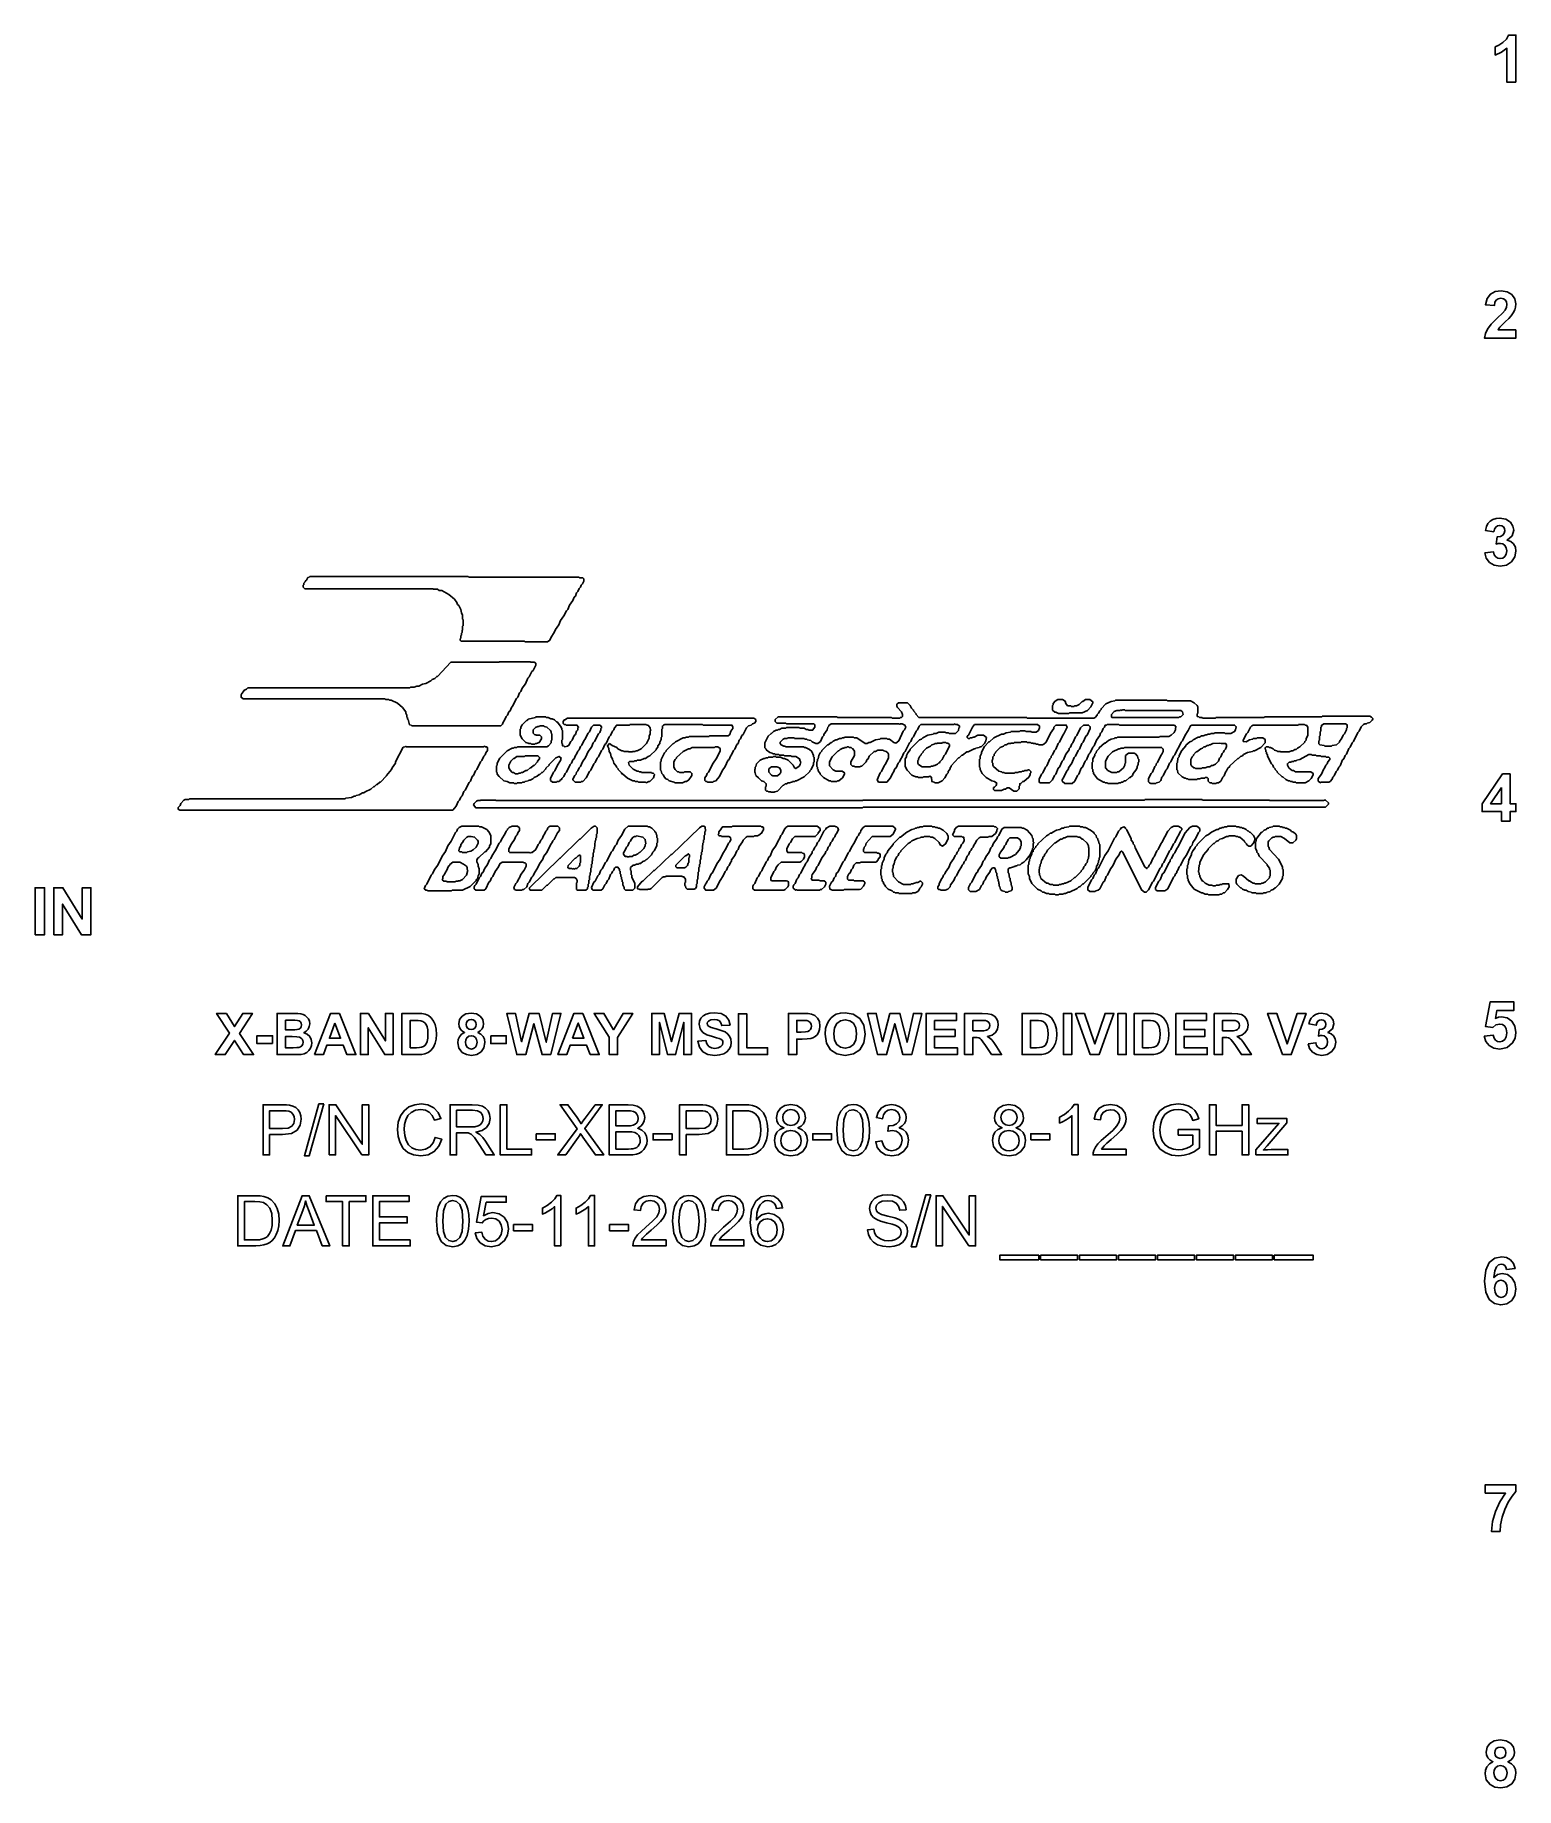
# Model space of a CAD drawing. Header units: millimetres. Extents: x -47 to 47, y -56 to 56.
import ezdxf

# ---------------------------------------------------------------- set-up
doc = ezdxf.new("R2010")
doc.units = ezdxf.units.MM

msp = doc.modelspace()

# ---------------------------------------------------------------- linework, layer by layer
for points in [[(47.242, 52.89), (46.667, 52.89), (46.667, 55.057), (46.3234, 54.8008), (45.9237, 54.6215), (45.9237, 55.1434), (46.1587, 55.2499), (46.4129, 55.4224), (46.6354, 55.6452), (46.7751, 55.9024), (47.242, 55.9024)], [(47.242, 37.1044), (47.242, 36.57), (45.2256, 36.57), (45.2911, 36.8652), (45.4221, 37.1443), (45.6657, 37.4597), (46.0691, 37.8634), (46.3828, 38.1672), (46.5459, 38.3545), (46.6348, 38.5317), (46.6644, 38.7069), (46.6385, 38.8766), (46.5609, 39.0022), (46.4383, 39.0798), (46.2761, 39.1057), (46.1143, 39.0785), (45.9892, 38.997), (45.9056, 38.8529), (45.8668, 38.6368), (45.2937, 38.6944), (45.3995, 39.1021), (45.6146, 39.3755), (45.9187, 39.5307), (46.2898, 39.5824), (46.6867, 39.5225), (46.9879, 39.3428), (47.1785, 39.0744), (47.242, 38.7475), (47.2238, 38.5499), (47.1693, 38.3617), (47.0753, 38.1741), (46.9388, 37.978), (46.7926, 37.8157), (46.5622, 37.5949), (46.3397, 37.3873), (46.2171, 37.2635), (46.1518, 37.1828), (46.0999, 37.1044)], [(45.2492, 22.8663), (45.8059, 22.9338), (45.8546, 22.746), (45.9486, 22.6083), (46.078, 22.5238), (46.2315, 22.4957), (46.3954, 22.5294), (46.5308, 22.6306), (46.6222, 22.7895), (46.6526, 22.9953), (46.6235, 23.1895), (46.536, 23.3385), (46.4067, 23.4338), (46.2518, 23.4655), (46.1305, 23.4549), (45.9879, 23.423), (46.0514, 23.8912), (46.2569, 23.9136), (46.407, 23.9927), (46.4994, 24.1178), (46.5301, 24.2783), (46.5076, 24.4141), (46.4398, 24.5192), (46.3352, 24.587), (46.2007, 24.6096), (46.064, 24.5841), (45.9486, 24.5075), (45.865, 24.3817), (45.8222, 24.2088), (45.2918, 24.2986), (45.3614, 24.5435), (45.4588, 24.7334), (45.5922, 24.8789), (45.7698, 24.9894), (45.9815, 25.0592), (46.2171, 25.0824), (46.5987, 25.015), (46.8962, 24.8126), (47.0544, 24.577), (47.1071, 24.313), (46.9992, 23.958), (46.6755, 23.683), (46.9075, 23.5931), (47.0875, 23.4348), (47.2034, 23.2228), (47.242, 22.9705), (47.1698, 22.6047), (46.9532, 22.2972), (46.6297, 22.0885), (46.2355, 22.0189), (45.8628, 22.0775), (45.5596, 22.2534), (45.3481, 22.5238)], [(-29.8476, 21.2922), (-29.9293, 21.1288), (-30.011, 21.047), (-30.011, 21.0062), (-30.0927, 20.9245), (-30.0927, 20.8427), (-30.1336, 20.8019), (-30.1336, 20.6793), (-30.0314, 20.5772), (-21.8596, 20.5772), (-21.8188, 20.5363), (-21.5736, 20.5363), (-21.451, 20.4546), (-21.2876, 20.4546), (-20.8381, 20.2094), (-20.4908, 19.903), (-20.3274, 19.6987), (-20.2865, 19.5761), (-20.2048, 19.4944), (-20.0822, 19.2492), (-20.0414, 19.0449), (-19.9597, 18.8815), (-19.9597, 18.6364), (-19.9188, 18.5955), (-19.9188, 18.2278), (-19.9597, 18.1869), (-19.9597, 17.9417), (-20.0005, 17.9009), (-20.0005, 17.7783), (-20.0414, 17.7375), (-20.0414, 17.6149), (-20.0822, 17.574), (-20.0822, 17.4106), (-20.1231, 17.3697), (-20.1231, 17.288), (-20.0618, 17.2267), (-16.0168, 17.2267), (-15.9759, 17.1859), (-14.5458, 17.1859), (-14.4028, 17.288), (-14.3211, 17.4923), (-14.1168, 17.7783), (-14.0351, 17.9826), (-13.8308, 18.2686), (-13.7082, 18.5546), (-13.5039, 18.8406), (-13.3405, 19.1675), (-13.2588, 19.2492), (-13.1362, 19.5353), (-12.9319, 19.8213), (-12.8502, 20.0256), (-12.7685, 20.1073), (-12.6867, 20.3116), (-12.605, 20.3933), (-12.5233, 20.5976), (-12.4416, 20.6793), (-12.4007, 20.8019), (-12.319, 20.8836), (-12.2373, 21.047), (-12.2373, 21.2105), (-12.2986, 21.2718), (-12.5029, 21.2718), (-12.5437, 21.3126), (-19.5715, 21.3126), (-19.6124, 21.3535), (-29.7046, 21.3535), (-29.7454, 21.3126)], [(-17.6511, 15.8784), (-20.7156, 15.8784), (-21.5736, 14.9795), (-21.6145, 14.9795), (-21.737, 14.8569), (-21.9005, 14.7752), (-21.9822, 14.6935), (-22.3091, 14.53), (-22.5134, 14.4892), (-22.7585, 14.3666), (-22.8811, 14.3666), (-23.0445, 14.2849), (-23.2897, 14.2849), (-23.3305, 14.244), (-33.6679, 14.244), (-33.7496, 14.1623), (-33.913, 14.0806), (-33.9335, 14.0193), (-34.0561, 13.8967), (-34.0969, 13.815), (-34.0969, 13.6515), (-33.9539, 13.5494), (-24.924, 13.5494), (-24.8832, 13.5085), (-24.6789, 13.5085), (-24.638, 13.4677), (-24.5155, 13.4677), (-24.1069, 13.2634), (-23.8004, 12.9978), (-23.5961, 12.7118), (-23.5961, 12.6301), (-23.5144, 12.5075), (-23.5144, 12.3849), (-23.4735, 12.3441), (-23.4735, 12.2623), (-23.4327, 12.2215), (-23.351, 11.8946), (-23.2488, 11.8742), (-23.208, 11.8333), (-17.5285, 11.8333), (-17.4264, 11.9355), (-17.3855, 12.058), (-17.3038, 12.1398), (-17.1812, 12.4258), (-17.0995, 12.5075), (-17.0178, 12.7118), (-16.9361, 12.7935), (-16.8544, 12.9978), (-16.7727, 13.0795), (-16.5275, 13.5698), (-16.4458, 13.6515), (-16.3232, 13.9376), (-16.2415, 14.0193), (-16.1598, 14.2236), (-15.9555, 14.5096), (-15.792, 14.8773), (-15.7103, 14.959), (-15.5469, 15.2859), (-15.4652, 15.3676), (-15.3017, 15.6945), (-15.3017, 15.8171), (-15.4039, 15.8784), (-15.6082, 15.8784), (-15.649, 15.9192), (-17.6103, 15.9192)], [(21.6553, 13.4268), (21.4102, 13.386), (21.0833, 13.2225), (20.7768, 12.9161), (20.7768, 12.8752), (20.6951, 12.7935), (20.6134, 12.6301), (20.5317, 12.5483), (20.5317, 12.5075), (20.3887, 12.3645), (20.307, 12.3236), (16.0576, 12.3236), (16.0168, 12.3645), (9.1524, 12.3645), (8.9686, 12.5483), (8.9686, 12.5892), (8.8051, 12.7935), (8.8051, 12.8344), (8.6826, 12.9569), (8.6008, 13.1204), (8.417, 13.3042), (7.8449, 13.3042), (7.7428, 13.2021), (7.7428, 13.0795), (7.7837, 12.9978), (8.0288, 12.7118), (8.1105, 12.5483), (8.1105, 12.4258), (8.0492, 12.3645), (7.9675, 12.3645), (7.9267, 12.3236), (7.4364, 12.3236), (7.3955, 12.3645), (3.9633, 12.3645), (3.9225, 12.4053), (0.1634, 12.4053), (-0.0204, 12.2215), (-0.0204, 12.0989), (0.0817, 11.9968), (0.6537, 11.9968), (0.6946, 11.9559), (2.4515, 11.9559), (2.5128, 11.8946), (2.5128, 11.7312), (2.3698, 11.5473), (2.1247, 11.5473), (2.0838, 11.5882), (1.9612, 11.5882), (1.8387, 11.6699), (1.5526, 11.6699), (1.5118, 11.7107), (0.6946, 11.7107), (0.6537, 11.6699), (0.4086, 11.6699), (0.2452, 11.5882), (0.1634, 11.5882), (0.1226, 11.5473), (0.0409, 11.5473), (-0.1226, 11.4656), (-0.2452, 11.343), (-0.286, 11.343), (-0.4699, 11.1591), (-0.6742, 10.7506), (-0.6742, 10.4237), (-0.5925, 10.342), (-0.5925, 10.3011), (-0.3677, 10.1172), (-0.2043, 10.0764), (-0.1634, 10.0355), (-0.0409, 10.0355), (0, 9.9947), (0.2043, 9.9947), (0.2452, 9.9538), (0.5312, 9.9538), (0.572, 9.9129), (0.9806, 9.9129), (1.0215, 9.8721), (1.3075, 9.8721), (1.5322, 9.7291), (1.5731, 9.5656), (1.6139, 9.5248), (1.5731, 9.3613), (1.5118, 9.2592), (1.3075, 9.0958), (1.2053, 9.157), (1.1236, 9.3205), (0.8172, 9.6269), (0.572, 9.7495), (0.4903, 9.7495), (0.3269, 9.8312), (0.0409, 9.8312), (0, 9.8721), (-0.1226, 9.8721), (-0.1634, 9.8312), (-0.4494, 9.8312), (-0.4903, 9.7904), (-0.6129, 9.7904), (-0.6537, 9.7495), (-0.7355, 9.7495), (-0.9806, 9.6269), (-1.2053, 9.4022), (-1.2462, 9.2388), (-1.2871, 9.1979), (-1.2871, 9.0753), (-1.3279, 9.0345), (-1.3279, 8.871), (-1.2871, 8.8302), (-1.2462, 8.6667), (-1.0828, 8.5033), (-0.8989, 8.3194), (-0.7355, 8.2786), (-0.5925, 8.1356), (-0.5925, 7.9721), (-0.6333, 7.9313), (-0.6333, 7.727), (-0.572, 7.6657), (-0.4903, 7.6657), (-0.4494, 7.6248), (-0.3269, 7.6248), (-0.286, 7.584), (-0.0817, 7.584), (-0.0409, 7.6248), (0.1226, 7.6657), (0.4903, 8.0334), (0.5312, 8.0334), (0.6129, 8.1151), (0.6946, 8.1151), (0.8172, 8.1969), (0.9398, 8.1969), (0.9806, 8.2377), (1.0623, 8.2377), (1.1032, 8.2786), (1.2258, 8.2786), (1.2666, 8.3194), (1.3483, 8.3194), (1.8387, 8.5646), (2.186, 8.9119), (2.186, 8.9528), (2.2677, 9.0345), (2.4311, 9.3613), (2.4311, 9.4839), (2.472, 9.5248), (2.472, 9.8108), (2.4311, 9.8517), (2.4311, 9.9334), (2.3085, 10.1785), (2.1655, 10.3215), (1.9204, 10.4441), (1.8387, 10.4441), (1.7978, 10.485), (0.6537, 10.485), (0.6129, 10.5258), (0.5312, 10.5258), (0.3677, 10.6075), (0.3064, 10.7097), (0.3064, 10.7914), (0.4903, 10.9753), (0.572, 11.0161), (0.7355, 11.0161), (0.7763, 11.057), (1.1849, 11.057), (1.2258, 11.0161), (1.8387, 11.0161), (1.8795, 10.9753), (2.0021, 10.9753), (2.043, 10.9344), (2.2472, 10.8936), (2.329, 10.8118), (2.5741, 10.6893), (2.6967, 10.6893), (2.8806, 10.8323), (3.0031, 11.1183), (3.0849, 11.2), (3.0849, 11.2817), (3.2892, 11.5677), (3.33, 11.7312), (3.4117, 11.8129), (3.4117, 11.8537), (3.5547, 11.9559), (7.8858, 11.9559), (7.9267, 11.915), (7.9675, 11.9559), (8.0901, 11.9559), (8.2535, 11.8742), (8.3148, 11.7312), (8.2331, 11.5677), (8.1514, 11.486), (7.8654, 10.8731), (7.6815, 10.7301), (7.5589, 10.771), (7.2729, 10.9753), (7.1503, 10.9753), (7.1095, 11.0161), (6.7009, 11.0161), (6.66, 10.9753), (6.374, 10.9344), (6.0471, 10.771), (5.9654, 10.771), (5.8428, 10.6893), (5.7203, 10.6893), (5.1891, 11.057), (5.0257, 11.057), (4.9848, 11.0979), (4.4128, 11.0979), (4.3719, 11.057), (4.2493, 11.057), (4.2085, 11.0161), (4.0859, 11.0161), (3.9225, 10.9344), (3.8408, 10.9344), (3.6773, 10.8527), (3.5956, 10.771), (3.5547, 10.771), (3.3504, 10.6075), (3.3096, 10.6075), (2.9623, 10.2602), (2.9623, 10.2194), (2.8397, 10.0968), (2.758, 9.9334), (2.7171, 9.7291), (2.6763, 9.6882), (2.6763, 9.5656), (2.6354, 9.5248), (2.6354, 9.2388), (2.6763, 9.1979), (2.6763, 9.0753), (2.7171, 9.0345), (2.7171, 8.9528), (2.8397, 8.7893), (2.8397, 8.7485), (3.0644, 8.5237), (3.4322, 8.3194), (3.5139, 8.3194), (3.5547, 8.2786), (3.9225, 8.2786), (3.9633, 8.3194), (4.045, 8.3194), (4.2698, 8.5033), (4.3924, 8.7485), (4.3924, 8.8302), (4.2493, 8.9323), (3.8408, 8.9323), (3.6773, 9.014), (3.4526, 9.2796), (3.4526, 9.5248), (3.616, 9.8517), (4.0042, 10.2398), (4.045, 10.2398), (4.1268, 10.3215), (4.2902, 10.4032), (4.3719, 10.4032), (4.4128, 10.4441), (4.5354, 10.4441), (4.5762, 10.485), (4.6579, 10.485), (4.6988, 10.4441), (4.8214, 10.4441), (4.9031, 10.3624), (4.9439, 10.3624), (5.0461, 10.2194), (5.0461, 9.9334), (4.8009, 9.5248), (4.8009, 9.3613), (4.9031, 9.2592), (5.0257, 9.2592), (5.0665, 9.2183), (5.3934, 9.2183), (5.4343, 9.2592), (5.516, 9.2592), (5.7816, 9.5248), (5.8224, 9.6474), (5.9041, 9.7291), (5.9859, 9.8925), (6.2923, 10.199), (6.374, 10.199), (6.5375, 10.2807), (6.8643, 10.2807), (6.9052, 10.2398), (7.0686, 10.199), (7.1708, 10.0968), (7.2116, 10.0151), (7.2116, 9.7699), (7.0073, 9.3613), (6.9256, 9.2796), (6.7622, 8.9119), (6.6805, 8.8302), (6.4762, 8.3807), (6.5783, 8.2377), (7.1095, 8.2377), (7.3342, 8.5033), (7.4568, 8.7893), (7.5385, 8.871), (7.6202, 9.0753), (7.7019, 9.157), (7.8245, 9.4431), (7.9062, 9.5248), (7.988, 9.7291), (8.0697, 9.8108), (8.1922, 10.0968), (8.274, 10.1785), (8.56, 10.7506), (8.6417, 10.8323), (8.7234, 11.0366), (8.8051, 11.1183), (8.9686, 11.486), (9.0503, 11.5677), (9.1729, 11.8129), (9.275, 11.915), (11.3997, 11.915), (11.4405, 11.9559), (11.4814, 11.915), (11.604, 11.915), (11.747, 11.8129), (11.747, 11.7312), (11.7061, 11.6903), (11.6653, 11.5269), (11.4814, 11.343), (11.0728, 11.343), (11.032, 11.3839), (10.8685, 11.3839), (10.8277, 11.4247), (10.4191, 11.4247), (10.2556, 11.343), (10.0922, 11.343), (10.0513, 11.3021), (9.7245, 11.2204), (9.3976, 11.057), (9.3159, 10.9753), (9.1933, 10.9344), (8.6008, 10.342), (8.6008, 10.3011), (8.4374, 10.0968), (8.3557, 9.9334), (8.3557, 9.8517), (8.274, 9.7291), (8.274, 9.2388), (8.3965, 8.9936), (8.703, 8.6872), (8.9481, 8.5646), (9.0707, 8.5646), (9.1116, 8.5237), (9.3976, 8.5237), (9.4384, 8.5646), (9.7653, 8.5646), (9.847, 8.6054), (9.9492, 8.5442), (9.9696, 8.2786), (10.1331, 8.2377), (10.1739, 8.1969), (10.3782, 8.1969), (10.6234, 8.3194), (10.8072, 8.5033), (10.9298, 8.7485), (11.0115, 8.8302), (11.0115, 8.9119), (11.1341, 9.0753), (11.1341, 9.157), (11.2158, 9.2388), (11.2158, 9.2796), (11.6857, 9.7904), (11.7266, 9.7904), (11.89, 9.9538), (11.9309, 9.9538), (12.2169, 10.1581), (12.2986, 10.1581), (12.6663, 10.3624), (12.748, 10.3624), (12.7889, 10.4032), (12.9932, 10.4441), (13.034, 10.485), (13.1158, 10.485), (13.3405, 10.7097), (13.4222, 10.8731), (13.4631, 11.0774), (13.2792, 11.2204), (12.9115, 11.2204), (12.6663, 11.0979), (12.5846, 11.0979), (12.5437, 11.057), (12.4212, 11.057), (12.3803, 11.0161), (12.2986, 11.0161), (12.2373, 11.0774), (12.2373, 11.1591), (12.319, 11.2409), (12.5642, 11.7312), (12.7072, 11.915), (16.7114, 11.915), (16.8544, 11.8129), (16.8544, 11.6903), (16.7727, 11.5269), (16.6296, 11.4247), (16.3436, 11.4247), (16.3028, 11.4656), (15.9759, 11.4656), (15.935, 11.5064), (15.6082, 11.5064), (15.5673, 11.4656), (15.0361, 11.4656), (14.9953, 11.4247), (14.7093, 11.3839), (14.5458, 11.3021), (14.4233, 11.3021), (13.9329, 11.057), (13.6469, 10.8118), (13.6061, 10.8118), (13.3405, 10.5054), (13.1362, 10.1377), (13.1362, 10.0559), (13.0545, 9.8925), (13.0545, 9.7291), (13.0136, 9.6882), (13.0136, 9.1979), (13.0545, 9.157), (13.0545, 9.0345), (13.1771, 8.7893), (13.4426, 8.5237), (13.8104, 8.3194), (13.9738, 8.2786), (14.1168, 8.1764), (14.076, 8.013), (13.9738, 7.9108), (13.9125, 7.8904), (13.9125, 7.7678), (13.9738, 7.7065), (14.4233, 7.7065), (14.5867, 7.7883), (14.6684, 7.7883), (14.791, 7.87), (14.9136, 7.87), (15.1996, 7.6657), (15.4039, 7.6657), (15.5469, 7.8087), (15.5469, 7.9721), (15.5877, 8.013), (15.5877, 8.1356), (15.649, 8.156), (15.7716, 8.2786), (15.8533, 8.2786), (16.1598, 8.5442), (16.2415, 8.7076), (16.2415, 8.7893), (16.2823, 8.8302), (16.2823, 8.9119), (16.1802, 9.014), (16.0985, 9.014), (16.0576, 8.9732), (15.8942, 8.9732), (15.8533, 8.9323), (15.7307, 8.9323), (15.6899, 8.8915), (15.5265, 8.8915), (15.4856, 8.8506), (15.2813, 8.8506), (15.2404, 8.8097), (14.6276, 8.8097), (14.5867, 8.8506), (14.4641, 8.8506), (14.4233, 8.8915), (14.2598, 8.9323), (13.9125, 9.2388), (13.8717, 9.3205), (13.8717, 9.4431), (13.8308, 9.4839), (13.8308, 9.6474), (13.8717, 9.6882), (13.8717, 9.8517), (13.9534, 9.9334), (13.9534, 10.0151), (14.0351, 10.0968), (14.0351, 10.1377), (14.3415, 10.4441), (14.5458, 10.5258), (14.6276, 10.6075), (14.7093, 10.6075), (14.8727, 10.6893), (14.9953, 10.6893), (15.0361, 10.7301), (15.1996, 10.7301), (15.2404, 10.771), (15.649, 10.771), (15.6899, 10.8118), (16.0168, 10.8118), (16.0576, 10.771), (16.2619, 10.771), (16.3028, 10.7301), (16.4254, 10.7301), (16.4662, 10.6893), (16.5888, 10.6893), (16.6296, 10.6484), (16.7522, 10.6484), (16.7931, 10.6075), (17.0382, 10.6075), (17.12, 10.6484), (17.263, 10.7914), (17.549, 11.3634), (17.7533, 11.6494), (17.7533, 11.7312), (17.8963, 11.8742), (18.55, 11.8742), (18.6113, 11.7312), (18.407, 11.3226), (18.3253, 11.2409), (18.121, 10.7914), (18.0393, 10.7097), (17.8759, 10.342), (17.7941, 10.2602), (17.6716, 9.9742), (17.5898, 9.8925), (17.5898, 9.8108), (17.5081, 9.7291), (17.3038, 9.2796), (17.2221, 9.1979), (17.0587, 8.8302), (16.977, 8.7485), (16.8135, 8.4216), (16.8135, 8.2581), (16.8748, 8.1969), (17.4877, 8.1969), (17.6716, 8.3807), (17.7941, 8.6667), (17.8759, 8.7485), (18.0393, 9.1162), (18.121, 9.1979), (18.2844, 9.5656), (18.3662, 9.6474), (18.5296, 10.0151), (18.7339, 10.3011), (18.7339, 10.3828), (18.8156, 10.4645), (18.8973, 10.6688), (18.979, 10.7506), (19.1425, 11.1183), (19.2242, 11.2), (19.4694, 11.6903), (19.6532, 11.8742), (19.9801, 11.8742), (20.0822, 11.772), (20.0822, 11.6494), (19.8779, 11.2409), (19.7962, 11.1591), (19.6328, 10.7914), (19.5511, 10.7097), (19.3876, 10.342), (19.3059, 10.2602), (19.1425, 9.8925), (19.0608, 9.8108), (18.8973, 9.4431), (18.693, 9.157), (18.693, 9.0753), (18.5705, 8.9119), (18.407, 8.5442), (18.2844, 8.3807), (18.2844, 8.299), (18.4683, 8.156), (18.9178, 8.156), (19.1016, 8.299), (19.2651, 8.6667), (19.3468, 8.7485), (19.5102, 9.1162), (19.5919, 9.1979), (19.7554, 9.5656), (19.8371, 9.6474), (20.0005, 10.0151), (20.0822, 10.0968), (20.2457, 10.4645), (20.3274, 10.5463), (20.4908, 10.914), (20.6951, 11.2), (20.736, 11.3634), (20.8177, 11.4452), (20.8994, 11.6494), (20.9811, 11.7312), (21.0424, 11.8742), (21.1241, 11.8742), (21.165, 11.915), (21.9005, 11.915), (21.9413, 11.8742), (25.4552, 11.8742), (25.5574, 11.7312), (25.5165, 11.6903), (25.5165, 11.5677), (25.4756, 11.486), (25.4348, 11.4043), (25.2509, 11.2204), (25.0875, 11.1387), (24.5155, 11.1387), (24.4746, 11.0979), (21.8188, 11.0979), (21.7779, 11.057), (21.6553, 11.057), (21.6145, 11.0161), (21.4102, 10.9753), (21.2467, 10.8936), (21.0424, 10.7301), (21.0016, 10.7301), (20.6543, 10.4237), (20.6543, 10.3828), (20.4908, 10.2194), (20.45, 10.0968), (20.3683, 10.0151), (20.3683, 9.9334), (20.2457, 9.7291), (20.2457, 9.5248), (20.2048, 9.4839), (20.2048, 9.0753), (20.2457, 9.0345), (20.2457, 8.9119), (20.2865, 8.871), (20.2865, 8.7893), (20.5521, 8.442), (20.9199, 8.2377), (21.0016, 8.2377), (21.0424, 8.1969), (21.165, 8.1969), (21.2059, 8.156), (21.8596, 8.156), (21.9005, 8.1969), (22.023, 8.1969), (22.0639, 8.2377), (22.1456, 8.2377), (22.2682, 8.3194), (22.3499, 8.3194), (22.5951, 8.5237), (22.6359, 8.5237), (22.7789, 8.6667), (22.8198, 8.7893), (22.9832, 8.9936), (23.065, 9.157), (23.065, 9.2388), (23.1467, 9.3613), (23.1467, 9.4839), (23.1875, 9.5248), (23.1875, 9.6882), (23.1467, 9.7291), (23.1058, 9.8925), (22.9628, 10.0355), (22.8811, 10.0764), (22.5134, 10.0764), (22.3295, 9.9334), (22.3295, 9.4431), (22.2886, 9.4022), (22.2886, 9.3205), (22.2069, 9.157), (21.9005, 8.8915), (21.8188, 8.8915), (21.7779, 8.8506), (21.451, 8.8506), (21.2059, 8.9732), (21.0629, 9.157), (21.0629, 9.5656), (21.2263, 9.8925), (21.4919, 10.1581), (21.9005, 10.3624), (21.9822, 10.3624), (22.023, 10.4032), (22.2273, 10.4032), (22.2682, 10.4441), (24.638, 10.4441), (24.7402, 10.342), (24.7402, 10.1785), (24.6585, 10.0151), (24.5767, 9.9334), (24.3724, 9.4839), (24.2907, 9.4022), (24.2907, 9.3205), (24.209, 9.2388), (24.0456, 8.871), (23.9639, 8.7893), (23.8004, 8.4624), (23.8004, 8.2581), (23.8617, 8.1969), (23.9434, 8.156), (24.2703, 8.156), (24.3112, 8.1969), (24.4746, 8.2377), (24.5767, 8.3399), (24.6585, 8.5442), (24.7402, 8.6259), (24.9036, 8.9936), (24.9853, 9.0753), (25.1488, 9.4431), (25.2305, 9.5248), (25.3939, 9.8925), (25.4756, 9.9742), (25.6391, 10.342), (25.7208, 10.4237), (25.8842, 10.7914), (25.966, 10.8731), (26.1294, 11.2409), (26.3337, 11.5269), (26.4767, 11.8333), (26.5584, 11.8742), (29.296, 11.8742), (29.3981, 11.772), (29.3573, 11.5677), (29.296, 11.4656), (29.0508, 11.343), (28.6831, 11.343), (28.6422, 11.3839), (28.0293, 11.3839), (27.9885, 11.343), (27.7842, 11.343), (27.7433, 11.3021), (27.5799, 11.3021), (27.539, 11.2613), (27.4573, 11.2613), (27.2939, 11.1796), (27.1713, 11.1796), (27.0487, 11.0979), (26.967, 11.0979), (26.6401, 10.9344), (26.5584, 10.8527), (26.4358, 10.8118), (26.1702, 10.5871), (26.1702, 10.5463), (25.9251, 10.2602), (25.7617, 9.9334), (25.7617, 9.8517), (25.6799, 9.7699), (25.6391, 9.4839), (25.5982, 9.4431), (25.5982, 9.0345), (25.6391, 8.9936), (25.6799, 8.8302), (25.9455, 8.5646), (26.109, 8.4829), (26.1907, 8.4829), (26.2315, 8.442), (26.3133, 8.442), (26.3541, 8.4012), (26.8853, 8.4012), (26.9261, 8.442), (27.0896, 8.442), (27.1304, 8.4829), (27.3756, 8.4829), (27.4164, 8.5237), (27.539, 8.5237), (27.6003, 8.4624), (27.6003, 8.299), (27.7025, 8.1969), (27.825, 8.1969), (27.8659, 8.156), (28.1111, 8.156), (28.1519, 8.1969), (28.2745, 8.1969), (28.4175, 8.299), (28.5401, 8.5442), (28.6218, 8.6259), (28.7035, 8.871), (28.7852, 8.9528), (28.8669, 9.1162), (28.9895, 9.2388), (28.9895, 9.2796), (29.5003, 9.7495), (29.5411, 9.7495), (29.6637, 9.8721), (29.7863, 9.9129), (29.868, 9.9947), (30.1131, 10.1172), (30.44, 10.199), (30.4809, 10.2398), (30.5626, 10.2398), (30.9712, 10.4441), (31.2368, 10.7506), (31.2368, 10.9548), (31.0938, 11.057), (30.726, 11.057), (30.6852, 11.0161), (30.4809, 11.0161), (30.44, 10.9753), (30.2357, 10.9344), (30.0314, 10.8118), (29.8476, 10.8323), (29.8476, 10.914), (30.0519, 11.3226), (30.1336, 11.4043), (30.297, 11.7312), (30.3992, 11.8333), (30.4809, 11.8742), (33.341, 11.8742), (33.3819, 11.915), (33.7496, 11.915), (33.7905, 11.8742), (33.8722, 11.8742), (33.9743, 11.7312), (33.9743, 11.2409), (33.8518, 10.9957), (33.8518, 10.914), (33.77, 10.8323), (33.77, 10.7914), (33.4636, 10.485), (33.3002, 10.4032), (33.2184, 10.3215), (33.1367, 10.3215), (33.0141, 10.2398), (32.9324, 10.2398), (32.769, 10.1581), (32.2378, 10.1581), (32.197, 10.199), (32.0335, 10.199), (31.9927, 10.2398), (31.8292, 10.2807), (31.7475, 10.3624), (31.5841, 10.4441), (31.5024, 10.4441), (31.4615, 10.485), (31.2981, 10.485), (31.2368, 10.4237), (31.2368, 10.342), (31.2776, 10.3011), (31.2776, 10.1785), (31.3185, 10.1377), (31.3185, 10.0559), (31.4002, 9.9742), (31.4002, 9.8925), (31.6454, 9.4022), (31.7271, 9.3205), (31.7679, 9.1979), (31.8905, 9.0753), (31.8905, 9.0345), (32.0131, 8.9119), (32.0131, 8.871), (32.3195, 8.5646), (32.3604, 8.5646), (32.5647, 8.4012), (32.7281, 8.3194), (32.8098, 8.3194), (32.8507, 8.2786), (32.9733, 8.2786), (33.0141, 8.2377), (33.1776, 8.2377), (33.2184, 8.1969), (33.7905, 8.1969), (34.0356, 8.3194), (34.1786, 8.4624), (34.3012, 8.7076), (34.3012, 8.7893), (34.1582, 8.8915), (33.1776, 8.8915), (33.055, 8.9732), (32.9733, 8.9732), (32.8916, 9.014), (32.7486, 9.157), (32.6668, 9.3205), (32.6668, 9.4022), (32.769, 9.5043), (32.8916, 9.5043), (32.9324, 9.5452), (33.055, 9.5452), (33.0959, 9.5861), (33.2184, 9.5861), (33.2593, 9.6269), (33.4636, 9.6678), (34.0356, 9.9947), (34.1991, 9.9947), (34.2399, 9.9538), (34.4851, 9.9538), (34.5259, 9.9129), (34.7711, 9.9129), (34.8119, 9.8721), (35.098, 9.8721), (35.1388, 9.8312), (35.3023, 9.8312), (35.3635, 9.7699), (35.3635, 9.6882), (35.241, 9.5248), (35.2001, 9.4022), (35.1184, 9.3205), (35.0367, 9.1162), (34.955, 9.0345), (34.8324, 8.7485), (34.6281, 8.4624), (34.6281, 8.299), (34.7711, 8.1969), (34.8119, 8.2377), (35.3023, 8.2377), (35.384, 8.2786), (35.527, 8.4216), (35.5678, 8.5442), (35.6496, 8.6259), (35.7721, 8.9119), (35.8539, 8.9936), (35.9356, 9.1979), (36.0173, 9.2796), (36.1807, 9.6474), (36.2624, 9.7291), (36.3442, 9.9334), (36.4259, 10.0151), (36.5893, 10.3828), (36.671, 10.4645), (36.7936, 10.7506), (36.8753, 10.8323), (37.1613, 11.4043), (37.2431, 11.486), (37.3656, 11.772), (37.5086, 11.915), (37.5904, 11.9559), (37.7129, 11.9559), (37.7538, 11.9968), (37.9172, 12.0376), (38.0602, 12.1806), (38.1011, 12.2623), (38.1011, 12.3032), (38.0194, 12.3849), (37.9172, 12.4462), (34.8937, 12.4462), (34.8528, 12.4053), (31.2163, 12.4053), (31.1755, 12.3645), (28.1111, 12.3645), (28.0702, 12.3236), (27.253, 12.3236), (27.2122, 12.3645), (27.0487, 12.3645), (27.0079, 12.4053), (26.9057, 12.4258), (26.9057, 12.5892), (26.9466, 12.6301), (26.9466, 13.0387), (26.9057, 13.1204), (26.7218, 13.3042), (26.4767, 13.4268), (25.0058, 13.4268), (24.9649, 13.4677), (21.6962, 13.4677)], [(18.0189, 13.5085), (17.835, 13.4064), (17.7124, 13.243), (17.7124, 13.1612), (17.6716, 13.1204), (17.6716, 12.8344), (17.8146, 12.6914), (17.8963, 12.6914), (18.0597, 12.6096), (18.7135, 12.6096), (18.7543, 12.6505), (19.5715, 12.6505), (19.8984, 12.8139), (20.1231, 13.0387), (20.2457, 13.2838), (20.2457, 13.3655), (20.0618, 13.5085), (19.7758, 13.5085), (19.6124, 13.386), (19.5715, 13.386), (19.3672, 13.1817), (19.2038, 13.0999), (19.0812, 13.0999), (19.0403, 13.0591), (18.8769, 13.0591), (18.836, 13.0999), (18.6317, 13.0999), (18.5296, 13.243), (18.4887, 13.4064), (18.3049, 13.5085)], [(-15.3222, 12.3645), (-15.7716, 12.2419), (-15.8533, 12.1602), (-15.8942, 12.1602), (-16.1598, 11.8946), (-16.2415, 11.7312), (-16.2415, 11.6494), (-16.2823, 11.6086), (-16.2823, 11.2409), (-16.1598, 10.9957), (-15.935, 10.771), (-15.7716, 10.7301), (-15.7307, 10.6893), (-15.6082, 10.6893), (-15.5673, 10.6484), (-15.363, 10.6484), (-15.3222, 10.6893), (-15.2404, 10.6893), (-15.077, 10.771), (-14.934, 10.9957), (-14.934, 11.1183), (-15.0361, 11.2204), (-15.2404, 11.2204), (-15.2813, 11.2613), (-15.363, 11.2613), (-15.4652, 11.3634), (-15.4652, 11.5677), (-15.3222, 11.7107), (-15.1587, 11.7925), (-15.077, 11.7925), (-15.0361, 11.8333), (-14.791, 11.8333), (-14.7501, 11.7925), (-14.5867, 11.7516), (-14.362, 11.5269), (-14.3211, 11.4452), (-14.3211, 11.3634), (-14.2803, 11.3226), (-14.2803, 10.914), (-14.3211, 10.8731), (-14.3211, 10.7506), (-14.4845, 10.5463), (-14.5867, 10.485), (-16.4662, 10.485), (-16.5071, 10.4441), (-16.6705, 10.4441), (-16.7114, 10.4032), (-16.7931, 10.4032), (-17.12, 10.2398), (-17.5898, 9.7699), (-17.7533, 9.4431), (-17.7533, 9.3205), (-17.7941, 9.2796), (-17.7941, 8.871), (-17.7533, 8.8302), (-17.7533, 8.7485), (-17.6307, 8.585), (-17.3243, 8.3194), (-17.12, 8.2786), (-16.9565, 8.1969), (-16.7114, 8.1969), (-16.6705, 8.156), (-16.5071, 8.156), (-16.4662, 8.1969), (-16.1802, 8.1969), (-16.1393, 8.2377), (-16.0168, 8.2377), (-15.9759, 8.2786), (-15.7716, 8.3194), (-15.7307, 8.3603), (-15.649, 8.3603), (-15.4856, 8.442), (-15.4039, 8.5237), (-15.1996, 8.6054), (-15.077, 8.728), (-15.0361, 8.728), (-14.9136, 8.8506), (-14.8727, 8.8506), (-14.648, 9.0753), (-14.648, 9.1162), (-14.4437, 9.3205), (-14.4437, 9.3613), (-14.0147, 9.7904), (-13.8104, 9.8721), (-13.6674, 9.7699), (-13.7082, 9.6065), (-13.9125, 9.3205), (-14.076, 8.9528), (-14.1577, 8.871), (-14.362, 8.4624), (-14.362, 8.3399), (-14.219, 8.2377), (-13.9738, 8.2377), (-13.9329, 8.2786), (-13.8104, 8.2786), (-13.6878, 8.4012), (-13.6469, 8.4012), (-13.6265, 8.4624), (-13.5039, 8.585), (-13.4222, 8.7893), (-13.3405, 8.871), (-13.0953, 9.3613), (-13.0136, 9.4431), (-12.9319, 9.6474), (-12.8502, 9.7291), (-12.7685, 9.9334), (-12.6867, 10.0151), (-12.605, 10.2194), (-12.5233, 10.3011), (-12.4416, 10.5054), (-12.3599, 10.5871), (-12.2373, 10.8731), (-12.1556, 10.9548), (-11.9513, 11.3634), (-11.8696, 11.4452), (-11.747, 11.7312), (-11.604, 11.8742), (-11.1954, 11.8742), (-11.0932, 11.772), (-11.0932, 11.6903), (-11.1341, 11.6494), (-11.1341, 11.5677), (-11.2158, 11.4043), (-11.2975, 11.3226), (-11.5427, 10.8323), (-11.6244, 10.7506), (-11.747, 10.4645), (-11.9513, 10.1785), (-12.1147, 9.8108), (-12.319, 9.5248), (-12.4416, 9.2388), (-12.5233, 9.157), (-12.605, 8.9528), (-12.6867, 8.871), (-12.7276, 8.7485), (-12.8093, 8.6667), (-12.9319, 8.4216), (-12.9319, 8.3807), (-12.7889, 8.2377), (-12.4212, 8.2377), (-12.3803, 8.2786), (-12.2986, 8.2786), (-12.0739, 8.5033), (-11.8696, 8.9119), (-11.7878, 8.9936), (-11.5836, 9.4022), (-11.5018, 9.4839), (-11.3793, 9.7699), (-11.2975, 9.8517), (-11.0932, 10.2602), (-11.0115, 10.342), (-10.8889, 10.628), (-10.8072, 10.7097), (-10.6029, 11.1183), (-10.5212, 11.2), (-10.3986, 11.486), (-10.3169, 11.5677), (-10.2761, 11.6903), (-10.1331, 11.8742), (-9.3159, 11.8742), (-9.275, 11.915), (-8.2535, 11.915), (-8.2127, 11.8742), (-8.131, 11.8742), (-7.988, 11.6903), (-7.988, 11.6086), (-7.9471, 11.5677), (-7.988, 11.486), (-7.988, 11.3226), (-8.0697, 11.1591), (-8.0697, 11.0366), (-8.2331, 10.7097), (-8.5804, 10.3624), (-8.8256, 10.2398), (-8.9073, 10.2398), (-8.9481, 10.199), (-9.1116, 10.199), (-9.1524, 10.1581), (-9.3567, 10.1581), (-9.3976, 10.199), (-9.6836, 10.199), (-9.7245, 10.2398), (-9.8062, 10.2398), (-10.0513, 10.3624), (-10.1331, 10.4441), (-10.4191, 10.5667), (-10.5825, 10.6893), (-10.7255, 10.5463), (-10.6438, 10.3828), (-10.6029, 10.1785), (-10.5212, 10.0559), (-10.4804, 9.8517), (-10.3986, 9.7291), (-10.3986, 9.6474), (-10.3578, 9.6065), (-10.3169, 9.4431), (-10.1535, 9.2388), (-10.1535, 9.1979), (-10.0309, 9.0753), (-10.0309, 9.0345), (-9.8266, 8.8302), (-9.8062, 8.7689), (-9.7653, 8.7689), (-9.4384, 8.4829), (-9.1116, 8.3194), (-8.989, 8.3194), (-8.9481, 8.2786), (-8.7847, 8.2786), (-8.7438, 8.2377), (-8.2944, 8.2377), (-8.2535, 8.1969), (-8.0901, 8.2786), (-8.0084, 8.2786), (-7.7837, 8.5033), (-7.7428, 8.6667), (-7.7019, 8.7076), (-7.8041, 8.8097), (-7.8858, 8.8097), (-7.9267, 8.8506), (-8.5395, 8.8506), (-8.5804, 8.8915), (-8.703, 8.8915), (-8.7438, 8.9323), (-8.8256, 8.9323), (-9.0707, 9.0549), (-9.2137, 9.1979), (-9.3363, 9.3205), (-9.3772, 9.4839), (-9.3159, 9.5452), (-9.0299, 9.5452), (-8.989, 9.5861), (-8.8664, 9.5861), (-8.8256, 9.6269), (-8.6213, 9.6269), (-8.3761, 9.7495), (-8.2944, 9.7495), (-8.131, 9.8721), (-8.0084, 9.9129), (-7.6202, 10.3011), (-7.6202, 10.342), (-7.4976, 10.4645), (-7.4976, 10.5463), (-7.3751, 10.7097), (-7.3751, 10.7914), (-7.2933, 10.9548), (-7.2933, 11.0774), (-7.2525, 11.1183), (-7.2525, 11.6086), (-7.2116, 11.6494), (-7.2116, 11.8129), (-7.1503, 11.8742), (-7.0686, 11.915), (-4.6579, 11.915), (-4.6171, 11.8742), (-2.7784, 11.8742), (-2.7171, 11.772), (-2.7171, 11.6494), (-2.8397, 11.486), (-2.9214, 11.2817), (-3.0236, 11.1796), (-4.2085, 11.1796), (-4.2493, 11.1387), (-5.516, 11.1387), (-5.5568, 11.0979), (-5.7203, 11.0979), (-5.7611, 11.057), (-5.8837, 11.057), (-6.374, 10.8118), (-6.4966, 10.6893), (-6.5375, 10.6893), (-6.9665, 10.2602), (-6.9665, 10.2194), (-7.0891, 10.0968), (-7.2933, 9.6882), (-7.2933, 9.5656), (-7.3342, 9.5248), (-7.3342, 8.9936), (-7.2933, 8.9528), (-7.2525, 8.7893), (-7.1708, 8.7076), (-7.0891, 8.5442), (-6.9869, 8.442), (-6.8643, 8.4012), (-6.7826, 8.3194), (-6.4557, 8.2377), (-6.4149, 8.1969), (-5.9246, 8.1969), (-5.7611, 8.2786), (-5.6794, 8.2786), (-5.5364, 8.3807), (-5.373, 8.585), (-5.3321, 8.6667), (-5.3321, 8.7893), (-5.4343, 8.8915), (-5.802, 8.8915), (-5.8428, 8.8506), (-6.1289, 8.8506), (-6.1697, 8.8915), (-6.2514, 8.8915), (-6.3944, 9.0345), (-6.4762, 9.1979), (-6.4762, 9.5248), (-6.3944, 9.6882), (-6.3127, 9.7699), (-6.3127, 9.8108), (-5.8837, 10.199), (-5.5568, 10.3624), (-5.4751, 10.3624), (-5.3117, 10.4441), (-3.8816, 10.4441), (-3.8408, 10.485), (-3.6773, 10.485), (-3.5343, 10.3828), (-3.5343, 10.2194), (-3.7795, 9.7291), (-3.9838, 9.4431), (-4.2698, 8.871), (-4.3515, 8.7893), (-4.3924, 8.6667), (-4.5149, 8.5033), (-4.5149, 8.3399), (-4.4536, 8.2786), (-4.3719, 8.2786), (-4.3311, 8.2377), (-4.0042, 8.2377), (-3.9633, 8.2786), (-3.7999, 8.3194), (-3.5752, 8.585), (-3.4117, 8.9528), (-3.2074, 9.2388), (-3.044, 9.6065), (-2.9623, 9.6882), (-2.8806, 9.8925), (-2.7988, 9.9742), (-2.6763, 10.2602), (-2.5946, 10.342), (-2.472, 10.628), (-2.3903, 10.7097), (-2.3085, 10.914), (-2.2268, 10.9957), (-2.1451, 11.2), (-2.0634, 11.2817), (-1.8591, 11.6903), (-1.7161, 11.8333), (-1.5526, 11.8742), (-1.4709, 11.9559), (-1.3483, 11.9968), (-1.2462, 12.0989), (-1.2462, 12.2215), (-1.3892, 12.3236), (-13.2792, 12.3236), (-13.4426, 12.201), (-13.4835, 12.201), (-13.5448, 12.0989), (-13.5448, 11.9763), (-13.4835, 11.915), (-13.4018, 11.915), (-13.3609, 11.8742), (-12.6663, 11.8742), (-12.5642, 11.7312), (-12.605, 11.6903), (-12.605, 11.5677), (-12.6867, 11.486), (-12.7685, 11.2817), (-12.8502, 11.2), (-12.9728, 10.914), (-13.0545, 10.8323), (-13.1771, 10.5871), (-13.2792, 10.5258), (-13.4426, 10.485), (-13.4835, 10.5258), (-13.5856, 10.5463), (-13.5856, 10.6688), (-13.6265, 10.7097), (-13.6265, 10.914), (-13.5856, 10.9548), (-13.5856, 11.5269), (-13.6265, 11.5677), (-13.6265, 11.6494), (-13.7082, 11.8129), (-13.9329, 12.0785), (-13.9738, 12.0785), (-14.0964, 12.201), (-14.2598, 12.2828), (-14.3415, 12.2828), (-14.505, 12.3645), (-14.6276, 12.3645), (-14.6684, 12.4053), (-15.2813, 12.4053)], [(22.1456, 12.8548), (22.2682, 12.8548), (22.3091, 12.8139), (25.8638, 12.8139), (25.966, 12.7118), (26.0068, 12.5483), (25.8638, 12.4053), (25.7821, 12.4053), (25.7412, 12.3645), (21.451, 12.3645), (21.4306, 12.3849), (21.4306, 12.5483), (21.6145, 12.7322), (21.7779, 12.8139), (21.9822, 12.8139), (22.023, 12.8548), (22.1048, 12.8139)], [(34.9754, 11.9559), (36.3646, 11.9559), (36.4667, 11.8946), (36.4667, 11.6903), (36.4259, 11.6494), (36.4259, 11.5677), (36.3033, 11.3226), (36.2216, 11.2409), (36.1399, 11.0366), (35.9764, 10.8323), (35.9764, 10.7914), (35.7926, 10.6075), (35.5065, 10.5667), (35.4657, 10.5258), (35.0571, 10.5258), (35.0162, 10.5667), (34.7302, 10.6075), (34.6689, 10.6688), (34.6689, 10.8731), (34.7098, 10.914), (34.7098, 11.1591), (34.7507, 11.2), (34.7507, 11.4452), (34.7915, 11.486), (34.7915, 11.7312), (34.8324, 11.772), (34.8324, 11.8537)], [(-23.7596, 10.4645), (-24.2499, 9.5248), (-24.2499, 9.4431), (-24.4542, 9.157), (-24.495, 9.0345), (-24.8219, 8.6667), (-24.8219, 8.6259), (-25.2101, 8.2377), (-25.2509, 8.2377), (-25.4144, 8.0743), (-25.4552, 8.0743), (-25.5778, 7.9517), (-25.6186, 7.9517), (-25.8229, 7.7883), (-26.1907, 7.6248), (-26.2724, 7.5431), (-26.3541, 7.5431), (-26.5584, 7.4205), (-26.7627, 7.3797), (-26.8036, 7.3388), (-26.8853, 7.3388), (-27.0487, 7.2571), (-27.4164, 7.2162), (-27.4573, 7.1754), (-37.3861, 7.1754), (-37.4269, 7.1345), (-37.6721, 7.1345), (-37.7538, 7.0937), (-37.9377, 6.8689), (-37.9785, 6.7464), (-38.1011, 6.6238), (-38.1011, 6.5012), (-37.999, 6.4399), (-20.593, 6.4399), (-20.3683, 6.7055), (-20.2457, 6.9915), (-20.164, 7.0732), (-20.0822, 7.2775), (-20.0005, 7.3592), (-19.8779, 7.6453), (-19.7962, 7.727), (-19.5511, 8.2173), (-19.4694, 8.299), (-19.3468, 8.585), (-19.2651, 8.6667), (-19.1425, 8.9528), (-19.0608, 9.0345), (-18.8156, 9.5248), (-18.7339, 9.6065), (-18.6113, 9.8925), (-18.5296, 9.9742), (-18.4887, 10.0968), (-18.3662, 10.2602), (-18.3662, 10.4237), (-18.4274, 10.485), (-18.5092, 10.485), (-18.55, 10.5258), (-18.6317, 10.485), (-23.5757, 10.485), (-23.6166, 10.5258), (-23.6574, 10.485)], [(10.8685, 10.771), (10.9094, 10.7301), (10.9911, 10.7301), (11.0932, 10.628), (11.0932, 10.5463), (10.8481, 10.0151), (10.7664, 9.9334), (10.6438, 9.6882), (10.4804, 9.5248), (10.4599, 9.4635), (10.4191, 9.4635), (10.3373, 9.3818), (10.1739, 9.3001), (10.0922, 9.3001), (10.0513, 9.2592), (9.9288, 9.2592), (9.8879, 9.2183), (9.3567, 9.2183), (9.132, 9.3613), (9.0911, 9.4431), (9.0911, 9.6065), (9.132, 9.6474), (9.132, 9.7291), (9.2137, 9.8925), (9.2954, 9.9742), (9.2954, 10.0151), (9.418, 10.1377), (9.418, 10.1785), (9.6427, 10.4032), (9.8879, 10.5258), (9.9696, 10.6075), (10.1331, 10.6484), (10.1739, 10.6893), (10.2965, 10.6893), (10.3373, 10.7301), (10.6234, 10.7301), (10.6642, 10.771)], [(28.3562, 10.7301), (28.4379, 10.6893), (28.7239, 10.6893), (28.7852, 10.5871), (28.7852, 10.5054), (28.7035, 10.342), (28.6218, 10.2602), (28.5809, 10.1377), (28.4992, 10.0559), (28.4175, 9.8517), (28.3358, 9.7699), (28.2541, 9.5656), (28.0702, 9.3818), (27.9068, 9.3001), (27.825, 9.3001), (27.7025, 9.2183), (27.5799, 9.2183), (27.4164, 9.1366), (27.2122, 9.1366), (27.1713, 9.0958), (26.8036, 9.0958), (26.7627, 9.1366), (26.681, 9.1366), (26.538, 9.2796), (26.4971, 9.3613), (26.4971, 9.6882), (26.5788, 9.8517), (26.6606, 9.9334), (26.6606, 9.9742), (26.8444, 10.1581), (26.8853, 10.1581), (27.1304, 10.3624), (27.253, 10.4032), (27.3347, 10.485), (27.4164, 10.485), (27.539, 10.5667), (27.6207, 10.5667), (27.6616, 10.6075), (27.7433, 10.6075), (27.9068, 10.6893)], [(-15.9759, 9.9129), (-15.1587, 9.9129), (-15.0566, 9.8108), (-15.0566, 9.7291), (-15.1792, 9.5656), (-15.1792, 9.5248), (-15.4039, 9.3001), (-15.4447, 9.3001), (-15.6082, 9.1366), (-15.649, 9.1366), (-15.8533, 8.9732), (-15.935, 8.9732), (-16.1393, 8.8506), (-16.2211, 8.8506), (-16.2619, 8.8097), (-16.3845, 8.8097), (-16.4254, 8.7689), (-16.5888, 8.7689), (-16.7114, 8.8506), (-16.7931, 8.8506), (-16.9361, 8.9936), (-17.0178, 9.157), (-17.0178, 9.3205), (-16.8952, 9.5656), (-16.7114, 9.7495), (-16.6705, 9.7495), (-16.5071, 9.8721), (-16.0168, 9.8721)], [(-0.2452, 9.2183), (0.0817, 9.2183), (0.2452, 9.1366), (0.3473, 8.9936), (0.3473, 8.871), (0.3064, 8.7893), (0.1226, 8.6463), (-0.1634, 8.6463), (-0.2452, 8.6872), (-0.429, 8.871), (-0.429, 9.0753), (-0.3269, 9.1775)], [(46.3127, 6.3538), (45.0848, 6.3538), (45.0848, 6.8574), (46.3861, 8.7624), (46.8694, 8.7624), (46.8694, 6.8594), (47.242, 6.8594), (47.242, 6.3538), (46.8694, 6.3538), (46.8694, 5.75), (46.3127, 5.75)], [(46.3127, 7.8843), (45.6231, 6.8594), (46.3127, 6.8594)], [(23.5348, 7.0937), (5.5977, 7.0937), (5.5568, 7.0528), (-17.8146, 7.0528), (-17.8554, 7.0937), (-18.7952, 7.0937), (-18.836, 7.0528), (-18.9995, 7.0528), (-19.0812, 7.0119), (-19.2242, 6.8689), (-19.2651, 6.7872), (-19.1221, 6.6034), (5.5568, 6.6034), (5.5977, 6.6442), (35.098, 6.6442), (35.2818, 6.8281), (35.2818, 6.9098), (35.098, 7.0937), (35.0162, 7.0937), (34.9754, 7.0528), (31.5432, 7.0528), (31.5024, 7.0937), (27.253, 7.0937), (27.2122, 7.1345), (23.5757, 7.1345)], [(-20.1844, 5.3367), (-20.2865, 5.2346), (-20.3274, 5.112), (-20.4091, 5.0303), (-20.6951, 4.4583), (-20.8994, 4.1722), (-21.0629, 3.8045), (-21.2672, 3.5185), (-21.5532, 2.9465), (-21.7575, 2.6605), (-21.88, 2.3744), (-21.9618, 2.2927), (-22.2478, 1.7207), (-22.3295, 1.639), (-22.4112, 1.4347), (-22.3091, 1.3325), (-22.2273, 1.3325), (-22.1865, 1.2917), (-20.6747, 1.2917), (-20.6338, 1.3325), (-19.9801, 1.3325), (-19.4898, 1.5777), (-19.1016, 1.9658), (-19.1016, 2.0067), (-19.0199, 2.0884), (-18.979, 2.2519), (-18.8973, 2.3744), (-18.8973, 2.7013), (-18.979, 2.8647), (-18.979, 2.9873), (-19.0608, 3.1508), (-19.0608, 3.2733), (-18.9995, 3.3755), (-18.9178, 3.4163), (-18.55, 3.7841), (-18.5092, 3.7841), (-18.2436, 4.0905), (-18.2436, 4.1722), (-18.1619, 4.2948), (-18.1619, 4.826), (-18.2844, 5.0711), (-18.4274, 5.2141), (-18.7543, 5.3776), (-18.8769, 5.3776), (-18.9178, 5.4184), (-20.021, 5.4184)], [(-19.4081, 4.7647), (-19.2038, 4.7238), (-19.0199, 4.54), (-18.979, 4.4583), (-18.979, 4.3357), (-19.1016, 4.0905), (-19.2855, 3.9067), (-19.4489, 3.8249), (-19.6532, 3.7841), (-19.6941, 3.7432), (-19.9801, 3.7432), (-20.021, 3.7841), (-20.1435, 3.7841), (-20.2048, 3.8454), (-20.164, 4.0497), (-20.0822, 4.1722), (-20.0822, 4.254), (-19.9597, 4.3765), (-19.8779, 4.54), (-19.6941, 4.7238), (-19.6124, 4.7647)], [(-16.7931, 5.4184), (-16.9974, 5.3367), (-17.0995, 5.2346), (-17.0995, 5.1937), (-17.1812, 5.112), (-17.263, 4.9077), (-17.4673, 4.6217), (-17.549, 4.4174), (-17.6307, 4.3357), (-17.8759, 3.8454), (-18.0801, 3.5594), (-18.1619, 3.3551), (-18.2436, 3.2733), (-18.3662, 2.9873), (-18.5705, 2.7013), (-18.6522, 2.497), (-18.7339, 2.4153), (-18.8156, 2.211), (-18.8973, 2.1293), (-19.1016, 1.7207), (-19.1833, 1.639), (-19.2242, 1.5573), (-19.2242, 1.4347), (-19.1221, 1.3325), (-18.5909, 1.3325), (-18.4887, 1.4347), (-18.2844, 1.8433), (-18.2027, 1.925), (-18.121, 2.1293), (-18.0393, 2.211), (-17.8759, 2.5379), (-17.6716, 2.8239), (-17.5898, 3.0282), (-17.4468, 3.1303), (-16.0985, 3.1303), (-16.0576, 3.0895), (-15.9759, 3.0895), (-15.9146, 3.0282), (-15.9146, 2.8647), (-16.0372, 2.6196), (-16.2415, 2.3336), (-16.3232, 2.1293), (-16.4049, 2.0476), (-16.4866, 1.8433), (-16.5684, 1.7616), (-16.6909, 1.5164), (-16.6501, 1.3938), (-16.5479, 1.3325), (-16.1802, 1.3325), (-16.1393, 1.3734), (-16.0576, 1.3734), (-15.8738, 1.5573), (-15.792, 1.7616), (-15.7103, 1.8433), (-15.5469, 2.1701), (-15.4652, 2.2519), (-15.3834, 2.4562), (-15.1792, 2.7422), (-15.0566, 3.0282), (-14.8523, 3.3142), (-14.7706, 3.5185), (-14.6071, 3.7228), (-14.3211, 4.2948), (-14.2394, 4.3765), (-14.1985, 4.4991), (-14.1168, 4.5808), (-13.9125, 4.9894), (-13.7899, 5.1529), (-13.7899, 5.3163), (-13.8921, 5.4184), (-14.3824, 5.4184), (-14.4641, 5.3776), (-14.5254, 5.3163), (-14.5663, 5.1937), (-14.648, 5.112), (-14.7297, 4.9077), (-14.8114, 4.826), (-14.8931, 4.6217), (-14.9749, 4.54), (-15.0566, 4.3357), (-15.1383, 4.254), (-15.3017, 3.9271), (-15.5265, 3.7432), (-15.6082, 3.7432), (-15.649, 3.7024), (-15.6899, 3.7432), (-16.9565, 3.7432), (-17.0178, 3.8045), (-17.0178, 3.9679), (-16.8544, 4.2948), (-16.6501, 4.5808), (-16.5684, 4.7851), (-16.4866, 4.8668), (-16.4458, 4.9894), (-16.3232, 5.1529), (-16.3232, 5.3163), (-16.4662, 5.4184)], [(-11.5631, 5.4184), (-11.7674, 5.2959), (-12.462, 4.6013), (-12.5029, 4.6013), (-13.7287, 3.3755), (-13.7695, 3.3755), (-15.7103, 1.4755), (-15.649, 1.3325), (-14.9136, 1.3325), (-14.5867, 1.6594), (-14.5458, 1.6594), (-14.1372, 2.068), (-14.0964, 2.068), (-14.0147, 2.1497), (-12.8298, 2.1497), (-12.7276, 2.0884), (-12.6459, 1.9658), (-12.6459, 1.8433), (-12.6867, 1.8024), (-12.6867, 1.3938), (-12.6255, 1.3325), (-12.0943, 1.3325), (-11.9921, 1.4347), (-11.9921, 1.5164), (-11.9513, 1.5573), (-11.9513, 1.7207), (-11.9104, 1.7616), (-11.9104, 1.9658), (-11.8696, 2.0067), (-11.8696, 2.2519), (-11.8287, 2.2927), (-11.8287, 2.4562), (-11.7878, 2.497), (-11.7878, 2.7422), (-11.747, 2.783), (-11.747, 2.9873), (-11.7061, 3.0282), (-11.7061, 3.1916), (-11.6653, 3.2325), (-11.6653, 3.4368), (-11.6244, 3.4776), (-11.6244, 3.7228), (-11.5836, 3.7636), (-11.5836, 3.9271), (-11.5427, 3.9679), (-11.5018, 4.4991), (-11.461, 4.54), (-11.461, 4.6625), (-11.4201, 4.7034), (-11.4201, 4.9077), (-11.3793, 4.9486), (-11.3793, 5.3163), (-11.4814, 5.4184)], [(-9.3976, 5.4184), (-9.6223, 5.2346), (-9.8266, 4.826), (-10.0309, 4.54), (-10.1535, 4.254), (-10.2352, 4.1722), (-10.3986, 3.8454), (-10.4804, 3.7636), (-10.7664, 3.1916), (-10.8481, 3.1099), (-11.0524, 2.7013), (-11.1341, 2.6196), (-11.2567, 2.3336), (-11.3384, 2.2519), (-11.5018, 1.925), (-11.5836, 1.8433), (-11.747, 1.5164), (-11.7061, 1.3938), (-11.6448, 1.3325), (-11.1137, 1.3325), (-11.0115, 1.4347), (-10.8889, 1.6798), (-10.8072, 1.7616), (-10.7255, 1.9658), (-10.6438, 2.0476), (-10.5212, 2.3336), (-10.4395, 2.4153), (-10.3986, 2.5379), (-10.3169, 2.6196), (-10.2761, 2.7422), (-10.2148, 2.8035), (-10.0513, 2.8035), (-9.9492, 2.6605), (-9.9492, 2.5787), (-9.9083, 2.5379), (-9.9083, 2.3744), (-9.8675, 2.3336), (-9.8675, 2.211), (-9.8266, 2.1701), (-9.8266, 2.0476), (-9.7858, 2.0067), (-9.7858, 1.8841), (-9.7449, 1.8433), (-9.7449, 1.6798), (-9.6632, 1.5164), (-9.6632, 1.4347), (-9.561, 1.3325), (-9.1116, 1.3325), (-8.9686, 1.4755), (-8.9686, 1.7616), (-9.1729, 2.1701), (-9.1729, 2.2927), (-9.2137, 2.3336), (-9.2137, 2.5787), (-9.2546, 2.6196), (-9.2546, 2.783), (-9.0707, 2.926), (-8.989, 2.926), (-8.8664, 3.0078), (-8.7438, 3.0078), (-8.703, 3.0486), (-8.6213, 3.0486), (-8.4578, 3.1712), (-8.3353, 3.212), (-8.2535, 3.2938), (-8.2127, 3.2938), (-7.9062, 3.6002), (-7.8245, 3.7636), (-7.7428, 3.8454), (-7.5794, 4.1722), (-7.5794, 4.3357), (-7.5385, 4.3765), (-7.5385, 4.6625), (-7.5794, 4.7034), (-7.5794, 4.8668), (-7.6202, 4.9077), (-7.6202, 4.9894), (-7.7019, 5.0711), (-7.7019, 5.112), (-7.8858, 5.2959), (-8.0492, 5.3776), (-8.131, 5.3776), (-8.1718, 5.4184)], [(-8.8664, 4.8056), (-8.4578, 4.7238), (-8.3148, 4.5808), (-8.274, 4.2948), (-8.3148, 4.254), (-8.3148, 4.1722), (-8.3965, 4.0088), (-8.6621, 3.7432), (-8.703, 3.7432), (-8.7847, 3.6615), (-8.9481, 3.5798), (-9.0299, 3.5798), (-9.1524, 3.4981), (-9.3159, 3.4981), (-9.3567, 3.4572), (-9.4384, 3.4572), (-9.4793, 3.4981), (-9.6019, 3.4981), (-9.704, 3.6411), (-9.704, 3.7228), (-9.5815, 3.8862), (-9.4997, 4.0905), (-9.418, 4.1722), (-9.3363, 4.3765), (-9.2546, 4.4583), (-9.2137, 4.5808), (-9.0707, 4.7238), (-8.989, 4.7647), (-8.9073, 4.7647)], [(-4.8418, 5.3163), (-6.6192, 3.6206), (-6.66, 3.6206), (-7.7224, 2.5992), (-7.7632, 2.5992), (-8.4578, 1.9046), (-8.4987, 1.9046), (-8.8051, 1.5573), (-8.8051, 1.4347), (-8.703, 1.4142), (-8.6621, 1.3734), (-8.1718, 1.3734), (-8.131, 1.4142), (-8.0084, 1.4142), (-7.9267, 1.4551), (-7.2321, 2.1497), (-7.1503, 2.1906), (-7.0278, 2.1906), (-6.9869, 2.2314), (-5.9654, 2.2314), (-5.9246, 2.1906), (-5.8428, 2.1906), (-5.7407, 2.0476), (-5.7407, 1.8433), (-5.7816, 1.8024), (-5.7816, 1.639), (-5.7407, 1.5981), (-5.7203, 1.496), (-5.6386, 1.4142), (-5.1891, 1.4142), (-5.1074, 1.4551), (-5.0461, 1.5573), (-5.0461, 1.7207), (-5.0052, 1.7616), (-5.0052, 2.0067), (-4.9644, 2.0476), (-4.9235, 2.497), (-4.8827, 2.5379), (-4.8827, 2.783), (-4.8418, 2.8239), (-4.8418, 2.9873), (-4.8009, 3.0282), (-4.8009, 3.2733), (-4.7601, 3.3142), (-4.7601, 3.5594), (-4.7192, 3.6002), (-4.7192, 3.7636), (-4.6784, 3.8045), (-4.6375, 4.3357), (-4.5966, 4.3765), (-4.5966, 4.54), (-4.5558, 4.5808), (-4.5558, 4.826), (-4.5149, 4.8668), (-4.5149, 5.0711), (-4.4741, 5.112), (-4.4945, 5.3776), (-4.5762, 5.4184), (-4.6988, 5.4184)], [(-2.7784, 5.3776), (-3.3504, 5.3776), (-3.4526, 5.3163), (-3.4526, 5.2754), (-3.616, 5.0711), (-3.616, 4.9486), (-3.6569, 4.8668), (-3.5956, 4.8056), (-3.473, 4.8056), (-3.4322, 4.7647), (-2.9827, 4.7647), (-2.8806, 4.7034), (-2.8397, 4.5808), (-2.9214, 4.4174), (-3.0031, 4.3357), (-3.1666, 3.9679), (-3.3709, 3.6819), (-3.5343, 3.3142), (-3.7386, 3.0282), (-4.0246, 2.4562), (-4.1063, 2.3744), (-4.2698, 2.0067), (-4.3515, 1.925), (-4.3924, 1.8024), (-4.4741, 1.7207), (-4.5558, 1.5573), (-4.5558, 1.4755), (-4.4536, 1.3325), (-3.9633, 1.3325), (-3.7795, 1.4755), (-3.5343, 1.9658), (-3.33, 2.2519), (-3.2074, 2.5379), (-3.1257, 2.6196), (-3.044, 2.8239), (-2.9623, 2.9056), (-2.8806, 3.1099), (-2.7988, 3.1916), (-2.7988, 3.2733), (-2.5946, 3.5594), (-2.472, 3.8454), (-2.3903, 3.9271), (-2.3085, 4.1314), (-2.1042, 4.4174), (-2.0634, 4.54), (-1.8795, 4.7238), (-1.7978, 4.7647), (-1.3892, 4.7647), (-1.3483, 4.8056), (-1.1441, 4.8056), (-1.0623, 4.8464), (-0.8785, 4.9894), (-0.8376, 5.112), (-0.7559, 5.1937), (-0.7559, 5.3163), (-0.8172, 5.3776), (-0.8989, 5.3776), (-0.9398, 5.4184), (-2.7376, 5.4184)], [(0.6537, 5.3367), (0.5516, 5.1937), (0.429, 4.9077), (0.3473, 4.826), (0.2656, 4.6217), (0.1839, 4.54), (0.0204, 4.1722), (-0.1839, 3.8862), (-0.3473, 3.5185), (-0.429, 3.4368), (-0.5107, 3.2325), (-0.5925, 3.1508), (-0.715, 2.8647), (-0.7968, 2.783), (-0.8785, 2.5787), (-0.9602, 2.497), (-1.0828, 2.211), (-1.1645, 2.1293), (-1.3279, 1.7616), (-1.4096, 1.6798), (-1.4505, 1.5981), (-1.4505, 1.4347), (-1.3483, 1.3325), (0.5312, 1.3325), (0.6129, 1.3734), (0.7968, 1.5573), (0.8376, 1.639), (0.8376, 1.8433), (0.7763, 1.9046), (0.6946, 1.9454), (-0.2452, 1.9454), (-0.3064, 2.0067), (-0.3064, 2.1293), (-0.1021, 2.5379), (-0.0204, 2.6196), (0.0613, 2.8239), (0.1634, 2.9669), (0.3677, 3.1303), (1.5526, 3.1303), (1.6344, 3.1712), (1.7774, 3.3142), (1.8591, 3.4776), (1.8591, 3.6002), (1.8182, 3.6819), (1.7161, 3.7024), (1.6752, 3.7432), (0.7763, 3.7432), (0.715, 3.8454), (0.715, 3.9679), (0.8785, 4.2948), (0.9602, 4.3765), (1.0828, 4.6217), (1.2258, 4.7647), (2.5333, 4.7647), (2.7171, 4.9486), (2.7171, 4.9894), (2.8397, 5.1529), (2.8397, 5.2754), (2.6558, 5.4184), (0.7763, 5.4184)], [(3.473, 5.4184), (3.2279, 5.2959), (3.2074, 5.2346), (3.0849, 5.112), (2.758, 4.4583), (2.6763, 4.3765), (2.5946, 4.1722), (2.5128, 4.0905), (2.4311, 3.8862), (2.3494, 3.8045), (2.3494, 3.7228), (2.1451, 3.4368), (2.0225, 3.1508), (1.9408, 3.069), (1.8591, 2.8647), (1.7774, 2.783), (1.6139, 2.4153), (1.5322, 2.3336), (1.4505, 2.1293), (1.3688, 2.0476), (1.2462, 1.7616), (1.1645, 1.6798), (1.1236, 1.5981), (1.1236, 1.4755), (1.2258, 1.3734), (1.3075, 1.3325), (1.3483, 1.3734), (1.3892, 1.3325), (2.8193, 1.3325), (2.8601, 1.3734), (2.9419, 1.3734), (3.1257, 1.5573), (3.2074, 1.7207), (3.2074, 1.8433), (3.1053, 1.9454), (2.8193, 1.9454), (2.7784, 1.9863), (2.329, 1.9863), (2.2677, 2.0884), (2.3085, 2.1293), (2.3085, 2.2519), (2.3494, 2.3336), (2.5537, 2.6196), (2.6354, 2.8239), (2.7171, 2.9056), (2.9623, 3.3959), (3.1666, 3.6819), (3.2074, 3.8045), (3.2892, 3.8862), (3.3709, 4.0905), (3.4526, 4.1722), (3.5343, 4.3765), (3.616, 4.4583), (3.6977, 4.6625), (3.7795, 4.7443), (3.8203, 4.8668), (3.902, 4.9486), (4.0246, 5.1937), (3.9838, 5.3163), (3.9225, 5.3776), (3.8408, 5.3776), (3.7999, 5.4184)], [(5.5977, 5.3367), (5.4547, 5.1529), (5.4138, 5.0303), (5.3321, 4.9486), (5.2913, 4.826), (5.2095, 4.7443), (5.0461, 4.3765), (4.8418, 4.0905), (4.7192, 3.8045), (4.6375, 3.7228), (4.3924, 3.2325), (4.3106, 3.1508), (3.9838, 2.497), (3.902, 2.4153), (3.8203, 2.211), (3.7386, 2.1293), (3.6569, 1.925), (3.5752, 1.8433), (3.4526, 1.5981), (3.473, 1.4142), (3.6365, 1.3325), (4.3311, 1.3325), (4.3719, 1.3734), (5.3525, 1.3734), (5.4343, 1.4142), (5.6181, 1.5981), (5.6998, 1.7616), (5.6998, 1.8433), (5.5977, 1.9454), (5.0257, 1.9454), (4.9848, 1.9863), (4.6579, 1.9863), (4.5966, 2.0476), (4.5966, 2.211), (4.6784, 2.3744), (4.7601, 2.4562), (4.8418, 2.6605), (4.9235, 2.7422), (5.0052, 2.9465), (5.1482, 3.0895), (5.3934, 3.0895), (5.4343, 3.1303), (6.4149, 3.1303), (6.5579, 3.2733), (6.5579, 3.3142), (6.6805, 3.4776), (6.6805, 3.6411), (6.5783, 3.7024), (6.4966, 3.7024), (6.4557, 3.7432), (5.6794, 3.7432), (5.6181, 3.8045), (5.6181, 3.9679), (5.659, 4.0088), (5.659, 4.0905), (5.7407, 4.1722), (5.7816, 4.3357), (6.1697, 4.7647), (7.3138, 4.7647), (7.4976, 4.9077), (7.6611, 5.2346), (7.6406, 5.2959), (7.4772, 5.4184), (5.7203, 5.4184)], [(9.2342, 5.3776), (9.1524, 5.3367), (9.0299, 5.3367), (8.989, 5.2959), (8.9073, 5.2959), (8.8664, 5.255), (8.703, 5.2141), (8.3761, 5.0507), (7.9675, 4.7238), (7.9267, 4.7238), (7.4976, 4.2948), (7.4976, 4.254), (7.1708, 3.8454), (7.1299, 3.7228), (7.0482, 3.6411), (6.9256, 3.3959), (6.9256, 3.3142), (6.803, 3.069), (6.803, 2.9465), (6.7622, 2.9056), (6.7622, 2.7013), (6.7213, 2.6605), (6.7213, 2.2927), (6.7622, 2.2519), (6.7622, 2.0884), (6.803, 2.0476), (6.803, 1.925), (6.8848, 1.8433), (6.8848, 1.7616), (7.0073, 1.639), (7.0278, 1.5777), (7.1912, 1.4142), (7.4364, 1.2917), (7.5181, 1.21), (7.5998, 1.21), (7.6406, 1.1691), (7.8449, 1.1691), (7.8858, 1.1282), (8.703, 1.1282), (8.7438, 1.1691), (8.9073, 1.1691), (9.0707, 1.2508), (9.1729, 1.353), (9.2137, 1.4755), (9.2954, 1.5573), (9.3772, 1.7207), (9.3772, 1.8024), (9.275, 1.9046), (9.2342, 1.9046), (9.0707, 1.8228), (8.9481, 1.8228), (8.9073, 1.782), (8.8256, 1.782), (8.7847, 1.7411), (8.6621, 1.7411), (8.6213, 1.7003), (8.1718, 1.7003), (7.8449, 1.8637), (7.5385, 2.211), (7.5385, 2.2927), (7.4976, 2.3336), (7.4976, 2.4562), (7.4568, 2.497), (7.4568, 2.7013), (7.4976, 2.7422), (7.4976, 2.9056), (7.5794, 3.0282), (7.6202, 3.2325), (7.7428, 3.4776), (7.8245, 3.5594), (7.8654, 3.6819), (7.988, 3.8045), (7.988, 3.8454), (8.4578, 4.3152), (8.6213, 4.397), (8.703, 4.4787), (9.0299, 4.6421), (9.2342, 4.683), (9.275, 4.7238), (9.4384, 4.7238), (9.4793, 4.7647), (9.847, 4.7647), (9.8879, 4.7238), (10.0105, 4.7238), (10.1739, 4.6421), (10.4395, 4.3765), (10.5008, 4.2335), (10.6642, 4.1518), (10.8481, 4.2948), (11.0115, 4.6217), (11.0115, 4.7851), (10.9298, 4.9486), (10.7051, 5.1733), (10.4599, 5.2959), (10.3782, 5.2959), (10.3373, 5.3367), (10.2148, 5.3367), (10.1739, 5.3776), (10.0105, 5.3776), (9.9696, 5.4184), (9.4384, 5.4184), (9.3976, 5.3776)], [(11.5223, 5.3367), (11.4201, 5.1937), (11.4201, 5.112), (11.2975, 4.8668), (11.3997, 4.7647), (11.89, 4.7647), (11.9309, 4.7238), (12.0126, 4.7238), (12.033, 4.4991), (11.9513, 4.3357), (11.8696, 4.254), (11.7878, 4.0497), (11.7061, 3.9679), (11.6653, 3.8454), (11.5836, 3.7636), (11.5427, 3.6411), (11.461, 3.5594), (11.3793, 3.3551), (11.175, 3.069), (11.0524, 2.783), (10.8481, 2.497), (10.8072, 2.3744), (10.7255, 2.2927), (10.6847, 2.1701), (10.6029, 2.0884), (10.4395, 1.7616), (10.4395, 1.6798), (10.3578, 1.5573), (10.3578, 1.4347), (10.4191, 1.3734), (10.5008, 1.3734), (10.5416, 1.3325), (10.8277, 1.3325), (10.9911, 1.4142), (11.1341, 1.5573), (11.175, 1.6798), (11.3793, 1.9658), (11.461, 2.1701), (11.5427, 2.2519), (11.6653, 2.5379), (11.8696, 2.8239), (11.9104, 2.9465), (11.9921, 3.0282), (12.033, 3.1508), (12.1147, 3.2325), (12.2373, 3.5185), (12.319, 3.6002), (12.4007, 3.8045), (12.4825, 3.8862), (12.5233, 4.0088), (12.605, 4.0905), (12.6459, 4.2131), (12.7276, 4.2948), (12.8502, 4.54), (12.9932, 4.683), (13.0749, 4.7238), (13.5652, 4.7238), (13.6061, 4.7647), (13.8104, 4.7647), (14.0351, 4.9486), (14.1168, 5.112), (14.1168, 5.1937), (14.1577, 5.2346), (14.1577, 5.2754), (14.0555, 5.3776), (13.9738, 5.3776), (13.9329, 5.4184), (11.6857, 5.4184)], [(14.4437, 5.2346), (14.2394, 4.826), (14.1577, 4.7443), (14.1168, 4.6217), (13.9125, 4.3357), (13.8308, 4.1314), (13.7491, 4.0497), (13.6265, 3.7636), (13.4222, 3.4776), (13.3405, 3.2733), (13.2588, 3.1916), (13.1362, 2.9056), (12.9319, 2.6196), (12.891, 2.497), (12.8093, 2.4153), (12.5233, 1.8433), (12.4416, 1.7616), (12.319, 1.5164), (12.319, 1.353), (12.4212, 1.2508), (12.7889, 1.2508), (13.0136, 1.3938), (13.1362, 1.639), (13.2179, 1.7207), (13.2996, 1.925), (13.3814, 2.0067), (13.4631, 2.211), (13.6674, 2.497), (13.7082, 2.6196), (13.8512, 2.7626), (13.9738, 2.7626), (14.0351, 2.6605), (14.076, 2.4562), (14.1168, 2.4153), (14.1168, 2.2519), (14.1577, 2.211), (14.1577, 2.0884), (14.1985, 2.0476), (14.1985, 1.925), (14.2394, 1.8841), (14.2394, 1.7616), (14.2803, 1.7207), (14.2803, 1.5981), (14.3211, 1.5573), (14.362, 1.3938), (14.4641, 1.2917), (14.6276, 1.2508), (14.6684, 1.21), (14.8318, 1.21), (14.8727, 1.2508), (15.0361, 1.2917), (15.0974, 1.3938), (15.0974, 1.5573), (15.0566, 1.5981), (15.0157, 1.8841), (14.9749, 1.925), (14.9749, 2.0884), (14.934, 2.1293), (14.8931, 2.4153), (14.8523, 2.4562), (14.8523, 2.7013), (14.9544, 2.7626), (15.0361, 2.7626), (15.077, 2.8035), (15.1587, 2.8035), (15.1996, 2.8443), (15.2813, 2.8443), (15.3222, 2.8852), (15.4039, 2.8852), (15.4447, 2.926), (15.6082, 2.9669), (15.6899, 3.0486), (15.8533, 3.1303), (15.9963, 3.2733), (16.2415, 3.6002), (16.4049, 3.9271), (16.4049, 4.0088), (16.4458, 4.0497), (16.4458, 4.2948), (16.4866, 4.3765), (16.4458, 4.4174), (16.4458, 4.6217), (16.4049, 4.6625), (16.3641, 4.826), (16.0576, 5.1733), (15.8125, 5.2959), (15.7307, 5.2959), (15.6899, 5.3367), (14.5867, 5.3367)], [(14.9544, 4.683), (15.4447, 4.683), (15.5877, 4.5808), (15.6695, 4.4174), (15.6695, 4.1722), (15.6286, 4.1314), (15.6286, 4.0497), (15.5469, 3.8862), (15.3222, 3.6206), (14.9544, 3.4163), (14.8727, 3.4163), (14.8318, 3.3755), (14.3824, 3.3755), (14.2803, 3.4776), (14.2803, 3.6002), (14.362, 3.7636), (14.5663, 4.0497), (14.6071, 4.1722), (14.6888, 4.254), (14.7297, 4.3765), (14.8114, 4.4583), (14.8523, 4.5808)], [(18.7135, 5.3776), (18.4274, 5.3367), (18.3866, 5.2959), (18.264, 5.2959), (18.1414, 5.2141), (17.9371, 5.1733), (17.692, 5.0507), (17.6103, 4.969), (17.5285, 4.969), (17.4468, 4.8873), (17.2834, 4.8056), (16.7318, 4.2948), (16.7318, 4.254), (16.6092, 4.1314), (16.6092, 4.0905), (16.4458, 3.8862), (16.4458, 3.8045), (16.3641, 3.7228), (16.3641, 3.6411), (16.2415, 3.4368), (16.2415, 3.3551), (16.2006, 3.3142), (16.2006, 3.1916), (16.1598, 3.1508), (16.1598, 2.9873), (16.1189, 2.9465), (16.1189, 2.3744), (16.2006, 2.211), (16.2006, 2.0884), (16.3641, 1.7616), (16.7114, 1.4142), (16.9565, 1.2917), (17.0382, 1.21), (17.12, 1.21), (17.2834, 1.1282), (17.4468, 1.1282), (17.4877, 1.0874), (17.8146, 1.0874), (17.8554, 1.0465), (18.0597, 1.0465), (18.1006, 1.0874), (18.3457, 1.0874), (18.3866, 1.1282), (18.5092, 1.1282), (18.6726, 1.21), (18.7543, 1.21), (19.2446, 1.4551), (19.3263, 1.5368), (19.4489, 1.5777), (19.6124, 1.7411), (19.6532, 1.7411), (20.1231, 2.211), (20.1231, 2.2519), (20.2457, 2.3744), (20.2457, 2.4153), (20.4091, 2.6196), (20.4908, 2.783), (20.4908, 2.8647), (20.5726, 2.9873), (20.5726, 3.069), (20.6134, 3.1099), (20.6134, 3.2325), (20.6543, 3.2733), (20.6543, 3.3959), (20.6951, 3.4368), (20.6951, 4.254), (20.6543, 4.2948), (20.6134, 4.4991), (20.5726, 4.54), (20.5726, 4.6217), (20.4908, 4.7034), (20.45, 4.826), (20.3274, 4.9486), (20.3274, 4.9894), (20.1027, 5.1733), (19.7758, 5.3367), (19.6532, 5.3367), (19.6124, 5.3776), (19.4489, 5.3776), (19.4081, 5.4184), (18.7543, 5.4184)], [(18.6317, 4.7647), (19.2446, 4.7647), (19.2855, 4.7238), (19.4081, 4.7238), (19.5715, 4.6013), (19.6124, 4.6013), (19.8779, 4.3357), (19.9597, 4.1722), (19.9597, 4.0905), (20.0005, 4.0497), (20.0005, 3.5185), (19.9597, 3.4776), (19.9597, 3.3551), (19.9188, 3.3142), (19.8779, 3.1099), (19.7962, 3.0282), (19.7554, 2.9056), (19.6737, 2.8239), (19.6328, 2.7013), (19.5102, 2.5787), (19.5102, 2.5379), (19.1221, 2.1497), (19.0812, 2.1497), (18.836, 1.9454), (18.5092, 1.782), (18.4274, 1.782), (18.3866, 1.7411), (18.264, 1.7411), (18.2232, 1.7003), (18.1006, 1.7003), (18.0597, 1.6594), (17.7328, 1.6594), (17.692, 1.7003), (17.5285, 1.7003), (17.3651, 1.782), (17.2834, 1.782), (16.9361, 2.0884), (16.8952, 2.2519), (16.8544, 2.2927), (16.8544, 2.4153), (16.8135, 2.4562), (16.8135, 2.6605), (16.8544, 2.7013), (16.8544, 2.8239), (16.8952, 2.8647), (16.8952, 2.9873), (16.9361, 3.0282), (16.977, 3.2325), (17.0587, 3.3551), (17.0587, 3.4368), (17.1404, 3.5185), (17.1812, 3.6411), (17.263, 3.7228), (17.3447, 3.8862), (17.8146, 4.3561), (17.8554, 4.3561), (18.1823, 4.6013), (18.264, 4.6013), (18.3866, 4.683), (18.4683, 4.683)], [(25.4144, 5.4184), (25.2509, 5.3367), (25.0262, 5.112), (24.6585, 4.3765), (24.5767, 4.2948), (24.4133, 3.9271), (24.3316, 3.8454), (24.1682, 3.4776), (24.0864, 3.3959), (23.923, 3.0282), (23.8413, 2.9465), (23.8004, 2.8239), (23.6983, 2.7217), (23.5553, 2.8239), (22.9424, 4.0497), (22.9015, 4.2131), (22.8198, 4.2948), (22.8198, 4.3765), (22.6972, 4.54), (22.6972, 4.6217), (22.4112, 5.1937), (22.3295, 5.2754), (22.3295, 5.3163), (22.2273, 5.3776), (22.023, 5.2959), (22.0026, 5.2346), (21.88, 5.112), (21.7166, 4.7443), (21.6349, 4.6625), (21.2263, 3.8454), (21.022, 3.5594), (20.6134, 2.7422), (20.5317, 2.6605), (20.4091, 2.3744), (20.3274, 2.2927), (20.2457, 2.0884), (20.164, 2.0067), (19.9188, 1.5164), (19.9188, 1.353), (20.0618, 1.2508), (20.3887, 1.2508), (20.4295, 1.2917), (20.593, 1.3325), (20.6951, 1.4347), (20.8994, 1.8433), (20.9811, 1.925), (21.1037, 2.211), (21.1854, 2.2927), (21.3489, 2.6605), (21.5532, 2.9465), (21.7166, 3.3142), (21.9209, 3.6002), (21.9618, 3.7228), (22.0639, 3.8249), (22.1048, 3.8249), (22.1661, 3.7636), (23.351, 1.353), (23.5348, 1.21), (23.6574, 1.21), (23.8004, 1.353), (24.0456, 1.8433), (24.1273, 1.925), (24.5359, 2.7422), (24.6176, 2.8239), (24.6993, 3.0282), (24.781, 3.1099), (25.1488, 3.8454), (25.2305, 3.9271), (25.3939, 4.2948), (25.4756, 4.3765), (25.6391, 4.7443), (25.7208, 4.826), (25.8434, 5.112), (25.9251, 5.1937), (25.9251, 5.2754), (25.8842, 5.3163), (25.7004, 5.4184)], [(26.4358, 5.3367), (26.1294, 4.9894), (25.6799, 4.0905), (25.5982, 4.0088), (25.4756, 3.7228), (25.3939, 3.6411), (25.2713, 3.3551), (25.1896, 3.2733), (25.1896, 3.1916), (25.1079, 3.1099), (24.781, 2.4562), (24.6993, 2.3744), (24.5359, 2.0067), (24.4542, 1.925), (24.2499, 1.5164), (24.2499, 1.3938), (24.352, 1.2917), (24.8423, 1.2917), (25.0262, 1.4347), (25.3939, 2.1701), (25.4756, 2.2519), (25.5165, 2.3744), (25.5982, 2.4562), (25.5982, 2.5379), (25.6799, 2.6196), (25.7617, 2.8239), (25.8434, 2.9056), (26.0068, 3.2733), (26.2111, 3.5594), (26.4971, 4.1314), (26.5788, 4.2131), (26.6197, 4.3765), (26.824, 4.6625), (26.9874, 5.0303), (27.0691, 5.112), (27.0691, 5.2754), (26.8853, 5.4184), (26.5993, 5.4184)], [(28.6422, 5.3776), (28.6014, 5.3367), (28.4788, 5.3367), (28.4379, 5.2959), (28.3562, 5.2959), (28.2336, 5.2141), (28.1519, 5.2141), (27.825, 5.0507), (27.6207, 4.8873), (27.4573, 4.8056), (26.9057, 4.254), (26.9057, 4.2131), (26.7831, 4.0905), (26.7831, 4.0497), (26.6197, 3.8454), (26.538, 3.6819), (26.538, 3.6002), (26.3745, 3.2733), (26.3337, 2.9873), (26.2928, 2.9465), (26.2928, 2.7422), (26.252, 2.7013), (26.252, 2.3336), (26.2928, 2.2927), (26.2928, 2.0884), (26.3337, 2.0476), (26.3337, 1.9658), (26.4563, 1.7207), (26.7218, 1.4142), (27.1713, 1.1691), (27.253, 1.1691), (27.4164, 1.0874), (27.5799, 1.0874), (27.6207, 1.0465), (28.3153, 1.0465), (28.3562, 1.0874), (28.4788, 1.0874), (28.5605, 1.1691), (28.6422, 1.1691), (28.8465, 1.3734), (28.9487, 1.5573), (28.9282, 1.7411), (28.5196, 1.7411), (28.4788, 1.7003), (28.3562, 1.7003), (28.3153, 1.6594), (28.1111, 1.6594), (28.0702, 1.6185), (27.9068, 1.6185), (27.8659, 1.6594), (27.6616, 1.6594), (27.4164, 1.782), (27.2939, 1.9046), (27.253, 1.9046), (27.1509, 2.0476), (27.0691, 2.211), (27.0691, 2.2927), (27.0283, 2.3336), (27.0283, 2.4562), (26.9874, 2.497), (27.0283, 2.9465), (27.0691, 2.9873), (27.0691, 3.1099), (27.3143, 3.6002), (27.6003, 3.9271), (27.6003, 3.9679), (27.9476, 4.3152), (27.9885, 4.3152), (28.1111, 4.4378), (28.2745, 4.5195), (28.3562, 4.6013), (28.5196, 4.6421), (28.7648, 4.7647), (28.8874, 4.7647), (28.9282, 4.8056), (29.3368, 4.8056), (29.3777, 4.7647), (29.5003, 4.7647), (29.5411, 4.7238), (29.6228, 4.7238), (29.9293, 4.4583), (29.9293, 4.4174), (30.0519, 4.2948), (30.0723, 4.2335), (30.1949, 4.1518), (30.3174, 4.1518), (30.4809, 4.3152), (30.5422, 4.4174), (30.5422, 4.4991), (30.583, 4.54), (30.583, 4.6625), (30.5013, 4.826), (30.2766, 5.0507), (30.2357, 5.0507), (30.154, 5.1324), (30.1131, 5.1324), (30.0314, 5.2141), (29.868, 5.2959), (29.7863, 5.2959), (29.7454, 5.3367), (29.6228, 5.3367), (29.582, 5.3776), (29.4185, 5.3776), (29.3777, 5.4184), (28.8465, 5.4184), (28.8057, 5.3776)], [(31.7067, 5.3776), (31.5024, 5.3367), (31.4615, 5.2959), (31.3798, 5.2959), (31.2981, 5.2141), (31.1755, 5.1733), (31.0529, 5.0507), (31.012, 5.0507), (30.7056, 4.6625), (30.6647, 4.5808), (30.6647, 4.4583), (30.6239, 4.4174), (30.6239, 4.0088), (30.7056, 3.8454), (30.7056, 3.7636), (30.7873, 3.6819), (30.869, 3.5185), (31.3594, 2.9873), (31.3594, 2.9465), (31.5228, 2.7422), (31.5228, 2.6605), (31.5636, 2.6196), (31.5636, 2.2519), (31.5228, 2.211), (31.5228, 2.1293), (31.2572, 1.8637), (31.0938, 1.782), (31.012, 1.782), (30.9712, 1.7411), (30.6035, 1.7411), (30.5626, 1.782), (30.4809, 1.782), (30.3174, 1.8637), (30.2357, 1.9454), (30.1949, 1.9454), (29.868, 2.2314), (29.7046, 2.3131), (29.5411, 2.2723), (29.3981, 2.0476), (29.3981, 1.8024), (29.439, 1.7207), (29.6637, 1.496), (29.7046, 1.496), (29.7863, 1.4142), (29.9497, 1.3325), (30.0314, 1.3325), (30.154, 1.2508), (30.3583, 1.21), (30.3992, 1.1691), (30.6443, 1.1691), (30.6852, 1.1282), (31.0938, 1.1282), (31.1346, 1.1691), (31.2981, 1.1691), (31.3389, 1.21), (31.5432, 1.2508), (31.6249, 1.3325), (31.7475, 1.3734), (31.8701, 1.496), (31.9109, 1.496), (32.1357, 1.7207), (32.34, 2.0884), (32.34, 2.211), (32.3808, 2.2519), (32.3808, 2.6605), (32.34, 2.7013), (32.34, 2.8239), (32.0948, 3.3142), (31.5228, 3.9271), (31.4819, 4.0905), (31.4411, 4.1314), (31.4411, 4.4174), (31.4819, 4.4991), (31.6658, 4.683), (31.7475, 4.7238), (31.8292, 4.7238), (31.8701, 4.7647), (32.2378, 4.7647), (32.483, 4.6421), (32.8098, 4.3561), (33.0141, 4.3561), (33.198, 4.54), (33.2389, 4.6217), (33.2389, 4.826), (33.198, 4.9077), (33.055, 5.0507), (32.9324, 5.0916), (32.8507, 5.1733), (32.6056, 5.2959), (32.5238, 5.2959), (32.483, 5.3367), (32.3604, 5.3367), (32.3195, 5.3776), (32.197, 5.3776), (32.1561, 5.4184), (31.7475, 5.4184)], [(-12.4416, 3.5594), (-12.4416, 3.1099), (-12.4825, 3.069), (-12.4825, 2.9465), (-12.5233, 2.8647), (-12.6663, 2.7217), (-12.7889, 2.7217), (-12.8298, 2.6809), (-12.9115, 2.7217), (-12.9523, 2.6809), (-12.9932, 2.7217), (-13.1566, 2.7217), (-13.2588, 2.783), (-13.2179, 2.9056), (-12.7889, 3.3755), (-12.748, 3.3755), (-12.5846, 3.5389), (-12.5029, 3.5798)], [(-5.4955, 3.6002), (-5.4955, 3.4368), (-5.5364, 3.3959), (-5.5364, 3.1099), (-5.5773, 3.069), (-5.6181, 2.9056), (-5.7203, 2.8035), (-5.802, 2.7626), (-6.2923, 2.7626), (-6.3536, 2.8239), (-6.3536, 2.9465), (-5.7611, 3.5389), (-5.7203, 3.5389), (-5.5568, 3.6615)], [(-20.593, 3.1303), (-20.1435, 3.1303), (-19.8984, 3.0078), (-19.7145, 2.8647), (-19.6737, 2.783), (-19.6737, 2.6605), (-19.6328, 2.6196), (-19.7145, 2.2927), (-19.9801, 2.0271), (-20.1435, 1.9454), (-20.2252, 1.9454), (-20.2661, 1.9046), (-20.3887, 1.9046), (-20.4295, 1.8637), (-20.9607, 1.8637), (-21.0016, 1.9046), (-21.165, 1.9046), (-21.2672, 2.0067), (-21.2263, 2.0884), (-21.2263, 2.211), (-21.1037, 2.3744), (-21.0629, 2.497), (-20.9811, 2.5787), (-20.8586, 2.8647), (-20.7768, 2.9465), (-20.7768, 2.9873)], [(-47.242, -1.5), (-47.242, 1.5), (-46.6362, 1.5), (-46.6362, -1.5)], [(-46.0534, -1.5), (-46.0534, 1.5), (-45.464, 1.5), (-44.2361, -0.5033), (-44.2361, 1.5), (-43.6736, 1.5), (-43.6736, -1.5), (-44.2813, -1.5), (-45.4909, 0.4568), (-45.4909, -1.5)], [(-35.0365, -6.5217), (-34.5086, -7.3674), (-33.9915, -6.5217), (-33.3757, -6.5217), (-34.1943, -7.8), (-33.2952, -9.1535), (-33.9358, -9.1535), (-34.5195, -8.2435), (-35.1049, -9.1535), (-35.742, -9.1535), (-34.8423, -7.7799), (-35.6576, -6.5217)], [(-29.7207, -7.9936), (-29.6238, -8.1773), (-29.5914, -8.3906), (-29.6123, -8.5675), (-29.6747, -8.7398), (-29.7734, -8.8924), (-29.9028, -9.011), (-30.064, -9.0927), (-30.259, -9.1357), (-30.4856, -9.1473), (-30.9001, -9.1535), (-31.7958, -9.1535), (-31.7958, -6.5217), (-30.7439, -6.5217), (-30.4711, -6.5282), (-30.278, -6.5476), (-30.1326, -6.5876), (-30.0034, -6.6561), (-29.8923, -6.7525), (-29.8017, -6.8762), (-29.741, -7.0218), (-29.7207, -7.1841), (-29.7457, -7.3615), (-29.8207, -7.5236), (-29.9377, -7.6585), (-30.0901, -7.7552), (-29.8777, -7.8495)], [(-29.4099, -9.1535), (-28.385, -6.5217), (-27.8226, -6.5217), (-26.7689, -9.1535), (-27.3469, -9.1535), (-27.5767, -8.5554), (-28.6292, -8.5554), (-28.8463, -9.1535)], [(-25.9646, -6.5217), (-24.8875, -8.2791), (-24.8875, -6.5217), (-24.394, -6.5217), (-24.394, -9.1535), (-24.9271, -9.1535), (-25.9882, -7.4369), (-25.9882, -9.1535), (-26.4817, -9.1535), (-26.4817, -6.5217)], [(-21.8276, -8.6825), (-21.9897, -8.8875), (-22.1523, -9.0076), (-22.3631, -9.0978), (-22.5687, -9.1396), (-22.8336, -9.1535), (-23.8333, -9.1535), (-23.8333, -6.5217), (-22.8624, -6.5217), (-22.5728, -6.5342), (-22.3614, -6.5717), (-22.1465, -6.6665), (-21.965, -6.8141), (-21.8194, -7.0077), (-21.7134, -7.2404), (-21.6487, -7.5221), (-21.6272, -7.8626), (-21.6473, -8.1652), (-21.7076, -8.4227)], [(-18.679, -6.9207), (-18.6272, -7.1893), (-18.651, -7.3625), (-18.7225, -7.5156), (-18.8367, -7.6413), (-18.9897, -7.7333), (-18.7971, -7.8415), (-18.6571, -7.9901), (-18.5713, -8.172), (-18.5427, -8.3796), (-18.6009, -8.7098), (-18.7754, -8.9719), (-19.046, -9.143), (-19.3936, -9.2), (-19.7226, -9.1529), (-19.9916, -9.0116), (-20.2032, -8.7479), (-20.2737, -8.4015), (-20.2473, -8.1965), (-20.168, -8.0091), (-20.0313, -7.8508), (-19.8336, -7.7333), (-20.0028, -7.6352), (-20.1186, -7.5064), (-20.1849, -7.3547), (-20.207, -7.1893), (-20.1556, -6.9207), (-20.0014, -6.7033), (-19.7525, -6.5589), (-19.4171, -6.5108), (-19.0839, -6.5589), (-18.8346, -6.7033)], [(-14.3259, -9.1535), (-14.8895, -9.1535), (-15.414, -7.1858), (-15.9362, -9.1535), (-16.5125, -9.1535), (-17.141, -6.5217), (-16.5969, -6.5217), (-16.2005, -8.3297), (-15.7191, -6.5217), (-15.0871, -6.5217), (-14.6258, -8.3601), (-14.2219, -6.5217), (-13.6871, -6.5217)], [(-11.8228, -9.1535), (-12.0526, -8.5554), (-13.1051, -8.5554), (-13.3223, -9.1535), (-13.8859, -9.1535), (-12.861, -6.5217), (-12.2985, -6.5217), (-11.2449, -9.1535)], [(-10.0793, -8.0493), (-10.0793, -9.1535), (-10.6089, -9.1535), (-10.6089, -8.0459), (-11.5729, -6.5217), (-10.9502, -6.5217), (-10.3309, -7.5627), (-9.7242, -6.5217), (-9.1118, -6.5217)], [(-5.358, -9.1535), (-5.8515, -9.1535), (-5.8515, -7.0818), (-6.3743, -9.1535), (-6.8856, -9.1535), (-7.4061, -7.0818), (-7.4061, -9.1535), (-7.9002, -9.1535), (-7.9002, -6.5217), (-7.1045, -6.5217), (-6.6271, -8.317), (-6.1549, -6.5217), (-5.358, -6.5217)], [(-3.6485, -8.7242), (-3.4869, -8.6428), (-3.3891, -8.525), (-3.3565, -8.3888), (-3.3701, -8.3022), (-3.4111, -8.2297), (-3.4862, -8.1685), (-3.6024, -8.1159), (-3.7552, -8.0708), (-4.0275, -8.001), (-4.3912, -7.8828), (-4.6273, -7.7408), (-4.8091, -7.4995), (-4.8697, -7.2111), (-4.8413, -7.0165), (-4.756, -6.8348), (-4.6167, -6.6806), (-4.4274, -6.5682), (-4.1904, -6.4997), (-3.9092, -6.4769), (-3.4751, -6.5312), (-3.1635, -6.6941), (-2.9724, -6.9476), (-2.9003, -7.2737), (-3.4318, -7.2973), (-3.4853, -7.1229), (-3.5783, -7.0054), (-3.7184, -6.9387), (-3.9149, -6.9164), (-4.1213, -6.9402), (-4.2774, -7.0118), (-4.3408, -7.083), (-4.3619, -7.1749), (-4.342, -7.2617), (-4.2826, -7.3346), (-4.1102, -7.4209), (-3.7943, -7.511), (-3.457, -7.6041), (-3.2209, -7.7006), (-3.0552, -7.8162), (-2.9302, -7.9677), (-2.8514, -8.1573), (-2.8251, -8.3871), (-2.8565, -8.6058), (-2.9509, -8.8105), (-3.1023, -8.9827), (-3.3059, -9.1041), (-3.564, -9.176), (-3.8787, -9.2), (-4.3201, -9.1424), (-4.6457, -8.9696), (-4.8591, -8.686), (-4.9651, -8.2969), (-4.448, -8.2469), (-4.3771, -8.4727), (-4.2585, -8.6295), (-4.091, -8.7209), (-3.8735, -8.7513)], [(-2.3632, -9.1535), (-2.3632, -6.543), (-1.8318, -6.543), (-1.8318, -8.71), (-0.5104, -8.71), (-0.5104, -9.1535)], [(2.6861, -6.8187), (2.8007, -7.0459), (2.8389, -7.3312), (2.8169, -7.5544), (2.751, -7.7391), (2.6512, -7.8863), (2.5275, -7.9982), (2.3908, -8.0764), (2.2517, -8.1228), (2.0189, -8.1513), (1.7008, -8.1608), (1.3544, -8.1608), (1.3544, -9.1535), (0.823, -9.1535), (0.823, -6.5217), (1.6755, -6.5217), (2.0759, -6.5315), (2.3075, -6.5608), (2.5153, -6.6551)], [(3.6954, -6.6786), (3.873, -6.5809), (4.1378, -6.5029), (4.4406, -6.4769), (4.9639, -6.5671), (5.3713, -6.8377), (5.6332, -7.269), (5.7205, -7.8413), (5.6339, -8.4092), (5.3741, -8.8387), (4.9692, -9.1084), (4.4475, -9.1983), (3.9205, -9.1088), (3.5139, -8.8404), (3.2541, -8.4144), (3.1675, -7.8534), (3.1976, -7.4836), (3.2881, -7.1784), (3.3941, -6.9876), (3.5329, -6.8176)], [(7.3021, -6.5217), (7.9341, -6.5217), (8.3954, -8.3601), (8.7993, -6.5217), (9.3341, -6.5217), (8.6953, -9.1535), (8.1317, -9.1535), (7.6072, -7.1858), (7.085, -9.1535), (6.5088, -9.1535), (5.8803, -6.5217), (6.4243, -6.5217), (6.8207, -8.3297)], [(10.1373, -6.967), (10.1373, -7.5501), (11.4586, -7.5501), (11.4586, -7.9936), (10.1373, -7.9936), (10.1373, -8.71), (11.6074, -8.71), (11.6074, -9.1535), (9.6059, -9.1535), (9.6059, -6.5217), (11.5574, -6.5217), (11.5574, -6.967)], [(13.7916, -6.593), (13.9639, -6.6913), (14.0979, -6.8452), (14.184, -7.0392), (14.2128, -7.2594), (14.1691, -7.53), (14.0381, -7.7488), (13.8209, -7.9061), (13.5176, -7.9919), (13.6749, -8.0974), (13.802, -8.213), (13.934, -8.3798), (14.1047, -8.6399), (14.4265, -9.1535), (13.7905, -9.1535), (13.4067, -8.5807), (13.2341, -8.3307), (13.1264, -8.1941), (13.0488, -8.1267), (12.9667, -8.0843), (12.8575, -8.0619), (12.699, -8.0545), (12.5915, -8.0545), (12.5915, -9.1535), (12.0601, -9.1535), (12.0601, -6.5217), (13.1787, -6.5217), (13.5427, -6.5395)], [(17.2053, -6.5717), (17.4202, -6.6665), (17.6017, -6.8141), (17.7473, -7.0077), (17.8533, -7.2404), (17.918, -7.5221), (17.9395, -7.8626), (17.9194, -8.1652), (17.8591, -8.4227), (17.7392, -8.6825), (17.577, -8.8875), (17.4144, -9.0076), (17.2036, -9.0978), (16.9981, -9.1396), (16.7331, -9.1535), (15.7334, -9.1535), (15.7334, -6.5217), (16.7043, -6.5217), (16.9939, -6.5342)], [(18.9058, -6.5217), (18.9058, -9.1535), (18.3744, -9.1535), (18.3744, -6.5217)], [(19.7187, -6.5217), (20.3846, -8.4693), (21.0292, -6.5217), (21.5933, -6.5217), (20.6506, -9.1535), (20.083, -9.1535), (19.1425, -6.5217)], [(22.3798, -6.5217), (22.3798, -9.1535), (21.8484, -9.1535), (21.8484, -6.5217)], [(24.1446, -6.5342), (24.3561, -6.5717), (24.5709, -6.6665), (24.7525, -6.8141), (24.8981, -7.0077), (25.0041, -7.2404), (25.0687, -7.5221), (25.0903, -7.8626), (25.0702, -8.1652), (25.0098, -8.4227), (24.8899, -8.6825), (24.7278, -8.8875), (24.5652, -9.0076), (24.3543, -9.0978), (24.1488, -9.1396), (23.8838, -9.1535), (22.8842, -9.1535), (22.8842, -6.5217), (23.8551, -6.5217)], [(25.5412, -6.5217), (27.4928, -6.5217), (27.4928, -6.967), (26.0727, -6.967), (26.0727, -7.5501), (27.394, -7.5501), (27.394, -7.9936), (26.0727, -7.9936), (26.0727, -8.71), (27.5428, -8.71), (27.5428, -9.1535), (25.5412, -9.1535)], [(27.9955, -6.5217), (29.114, -6.5217), (29.4781, -6.5395), (29.727, -6.593), (29.8992, -6.6913), (30.0332, -6.8452), (30.1194, -7.0392), (30.1481, -7.2594), (30.1045, -7.53), (29.9735, -7.7488), (29.7563, -7.9061), (29.453, -7.9919), (29.6103, -8.0974), (29.7374, -8.213), (29.8694, -8.3798), (30.0401, -8.6399), (30.3618, -9.1535), (29.7259, -9.1535), (29.3421, -8.5807), (29.1695, -8.3307), (29.0618, -8.1941), (28.9842, -8.1267), (28.902, -8.0843), (28.7929, -8.0619), (28.6343, -8.0545), (28.5269, -8.0545), (28.5269, -9.1535), (27.9955, -9.1535)], [(32.3416, -9.1535), (31.4011, -6.5217), (31.9773, -6.5217), (32.6432, -8.4693), (33.2878, -6.5217), (33.8519, -6.5217), (32.9092, -9.1535)], [(33.9938, -8.4549), (34.4821, -8.3957), (34.5249, -8.5605), (34.6074, -8.6812), (34.7208, -8.7554), (34.8556, -8.7801), (34.9993, -8.7505), (35.1181, -8.6617), (35.1982, -8.5223), (35.225, -8.3417), (35.1994, -8.1714), (35.1227, -8.0407), (35.0092, -7.9571), (34.8734, -7.9292), (34.7669, -7.9386), (34.6418, -7.9666), (34.6976, -7.5558), (34.8778, -7.5361), (35.0095, -7.4668), (35.0905, -7.357), (35.1175, -7.2163), (35.0977, -7.0971), (35.0382, -7.0049), (34.9465, -6.9454), (34.8286, -6.9256), (34.7086, -6.948), (34.6074, -7.0152), (34.534, -7.1255), (34.4965, -7.2772), (34.0312, -7.1985), (34.0922, -6.9836), (34.1776, -6.817), (34.2947, -6.6893), (34.4505, -6.5924), (34.6362, -6.5312), (34.8429, -6.5108), (35.1777, -6.57), (35.4387, -6.7475), (35.5774, -6.9542), (35.6237, -7.1858), (35.529, -7.4972), (35.2451, -7.7385), (35.4486, -7.8173), (35.6064, -7.9562), (35.7081, -8.1422), (35.742, -8.3636), (35.6787, -8.6844), (35.4886, -8.9541), (35.2048, -9.1373), (34.859, -9.1983), (34.5321, -9.1469), (34.2661, -8.9926), (34.0806, -8.7554)], [(45.2237, -7.9786), (45.7967, -7.919), (45.8455, -8.0933), (45.9421, -8.2274), (46.0722, -8.3124), (46.2204, -8.3407), (46.3867, -8.3042), (46.5256, -8.1947), (46.6194, -8.011), (46.6506, -7.7533), (46.6195, -7.5115), (46.5262, -7.3387), (46.3838, -7.2351), (46.204, -7.2006), (45.9692, -7.2554), (45.76, -7.4199), (45.2937, -7.3525), (45.5884, -5.7906), (47.1091, -5.7906), (47.1091, -6.3289), (46.0239, -6.3289), (45.9342, -6.8384), (46.1287, -6.7662), (46.3271, -6.7421), (46.6804, -6.8117), (46.9755, -7.0205), (47.1754, -7.3402), (47.242, -7.7428), (47.1883, -8.0935), (47.0272, -8.4042), (46.6777, -8.7019), (46.2145, -8.8011), (45.8376, -8.7454), (45.5374, -8.5784), (45.328, -8.3168)], [(-31.2644, -6.9595), (-31.2644, -7.5684), (-30.9162, -7.5684), (-30.6643, -7.5662), (-30.5302, -7.5593), (-30.4085, -7.5277), (-30.3159, -7.465), (-30.2573, -7.3746), (-30.2378, -7.2594), (-30.2546, -7.1489), (-30.305, -7.0612), (-30.3886, -6.9998), (-30.5049, -6.9687), (-30.6581, -6.9618), (-30.9593, -6.9595)], [(-28.1098, -7.1353), (-28.4654, -8.1119), (-27.7473, -8.1119)], [(-22.2304, -7.3708), (-22.2952, -7.2252), (-22.3815, -7.1157), (-22.4911, -7.039), (-22.6268, -6.9917), (-22.7917, -6.9731), (-23.0634, -6.967), (-23.3019, -6.967), (-23.3019, -8.71), (-22.9055, -8.71), (-22.7136, -8.7037), (-22.5837, -8.6847), (-22.4655, -8.6413), (-22.3695, -8.5755), (-22.2922, -8.4733), (-22.2304, -8.3216), (-22.1899, -8.1125), (-22.1764, -7.839), (-22.1899, -7.5695)], [(-19.2856, -6.9326), (-19.4119, -6.9112), (-19.5425, -6.9328), (-19.6435, -6.9974), (-19.7081, -7.0975), (-19.7296, -7.2255), (-19.7084, -7.3595), (-19.6446, -7.4604), (-19.5449, -7.5238), (-19.4171, -7.5449), (-19.2879, -7.5236), (-19.1873, -7.4599), (-19.1227, -7.358), (-19.1011, -7.2238), (-19.1225, -7.0961), (-19.1867, -6.9968)], [(-12.9414, -8.1119), (-12.2233, -8.1119), (-12.5858, -7.1353)], [(2.2311, -7.5432), (2.2763, -7.4481), (2.2914, -7.3386), (2.2703, -7.2077), (2.2069, -7.102), (2.1113, -7.0258), (1.9932, -6.9848), (1.8503, -6.9714), (1.6112, -6.967), (1.3544, -6.967), (1.3544, -7.7138), (1.6451, -7.7138), (1.9072, -7.7035), (2.065, -7.6724), (2.1597, -7.6194)], [(4.735, -8.6867), (4.9674, -8.5152), (5.1203, -8.2293), (5.1713, -7.8287), (5.1216, -7.4336), (4.9726, -7.1537), (4.7417, -6.9865), (4.4457, -6.9308), (4.149, -6.9872), (3.9161, -7.1565), (3.7652, -7.4389), (3.715, -7.8356), (3.7665, -8.2285), (3.9212, -8.5135), (4.1558, -8.6863), (4.4457, -8.7439)], [(13.5469, -7.5585), (13.6113, -7.4915), (13.6518, -7.4023), (13.6653, -7.2933), (13.6474, -7.1733), (13.594, -7.079), (13.5087, -7.0123), (13.3941, -6.9756), (13.2647, -6.9691), (13.0063, -6.967), (12.5915, -6.967), (12.5915, -7.6345), (12.9845, -7.6345), (13.2951, -7.6265), (13.4619, -7.6023)], [(16.8531, -8.7037), (16.983, -8.6847), (17.1012, -8.6413), (17.1973, -8.5755), (17.2745, -8.4733), (17.3363, -8.3216), (17.3768, -8.1125), (17.3903, -7.839), (17.3768, -7.5695), (17.3363, -7.3708), (17.2715, -7.2252), (17.1852, -7.1157), (17.0756, -7.039), (16.9399, -6.9917), (16.775, -6.9731), (16.5033, -6.967), (16.2649, -6.967), (16.2649, -8.71), (16.6613, -8.71)], [(23.812, -8.71), (24.0039, -8.7037), (24.1337, -8.6847), (24.2519, -8.6413), (24.348, -8.5755), (24.4253, -8.4733), (24.487, -8.3216), (24.5275, -8.1125), (24.541, -7.839), (24.5275, -7.5695), (24.487, -7.3708), (24.4223, -7.2252), (24.336, -7.1157), (24.2264, -7.039), (24.0906, -6.9917), (23.9258, -6.9731), (23.654, -6.967), (23.4156, -6.967), (23.4156, -8.71)], [(28.9199, -7.6345), (29.2305, -7.6265), (29.3973, -7.6023), (29.4823, -7.5585), (29.5466, -7.4915), (29.5871, -7.4023), (29.6006, -7.2933), (29.5828, -7.1733), (29.5294, -7.079), (29.4441, -7.0123), (29.3295, -6.9756), (29.2001, -6.9691), (28.9417, -6.967), (28.5269, -6.967), (28.5269, -7.6345)], [(-32.0922, -8.4514), (-33.0832, -8.4514), (-33.0832, -7.947), (-32.0922, -7.947)], [(-30.8352, -8.0062), (-31.2644, -8.0062), (-31.2644, -8.71), (-30.7726, -8.71), (-30.5379, -8.706), (-30.4084, -8.6939), (-30.3007, -8.6567), (-30.2153, -8.5888), (-30.1593, -8.4912), (-30.1407, -8.3653), (-30.155, -8.2558), (-30.1981, -8.1642), (-30.2683, -8.0928), (-30.3641, -8.0441), (-30.5362, -8.0157)], [(-19.146, -8.0614), (-19.2639, -7.9769), (-19.4096, -7.9488), (-19.5711, -7.9806), (-19.6854, -8.0763), (-19.7535, -8.2092), (-19.7762, -8.3526), (-19.7495, -8.5382), (-19.6693, -8.6778), (-19.5492, -8.7653), (-19.4028, -8.7944), (-19.26, -8.7664), (-19.1442, -8.6824), (-19.0675, -8.5451), (-19.042, -8.3584), (-19.068, -8.1916)], [(-18.1716, -7.947), (-17.1806, -7.947), (-17.1806, -8.4514), (-18.1716, -8.4514)], [(-28.8182, -12.299), (-29.7437, -15.608), (-30.0602, -15.608), (-29.1325, -12.299)], [(-24.0824, -14.373), (-24.1247, -13.9294), (-24.077, -13.4614), (-23.934, -13.0576), (-23.7024, -12.7302), (-23.3905, -12.4925), (-23.0201, -12.3474), (-22.6145, -12.299), (-22.1723, -12.3601), (-21.8069, -12.5435), (-21.5289, -12.8376), (-21.3501, -13.2308), (-21.7671, -13.3293), (-21.9039, -13.0276), (-22.0905, -12.8208), (-22.3294, -12.7008), (-22.6228, -12.6608), (-22.9614, -12.7052), (-23.2396, -12.8383), (-23.4508, -13.0454), (-23.5882, -13.3133), (-23.6631, -13.6156), (-23.6881, -13.9273), (-23.6584, -14.3094), (-23.5694, -14.6398), (-23.4176, -14.9059), (-23.1998, -15.0952), (-22.938, -15.2079), (-22.6557, -15.2454), (-22.3274, -15.1943), (-22.0535, -15.0408), (-21.8462, -14.7858), (-21.7189, -14.4316), (-21.2956, -14.5385), (-21.4821, -14.9983), (-21.7748, -15.3341), (-22.1592, -15.5395), (-22.6207, -15.608), (-23.09, -15.5554), (-23.4625, -15.3977), (-23.7478, -15.1396), (-23.9556, -14.7872)], [(25.6943, -14.2982), (25.6943, -13.9231), (27.0495, -13.9203), (27.0495, -15.1078), (26.7323, -15.3263), (26.4054, -15.4829), (26.0692, -15.5767), (25.7243, -15.608), (25.2743, -15.5575), (24.8672, -15.4061), (24.5295, -15.1592), (24.2861, -14.8221), (24.1388, -14.4177), (24.0898, -13.9685), (24.1385, -13.5169), (24.2847, -13.0967), (24.523, -12.7438), (24.847, -12.4953), (25.2415, -12.3481), (25.6915, -12.299), (26.0219, -12.3271), (26.3188, -12.4115), (26.5692, -12.5456), (26.7589, -12.7244), (26.8995, -12.9556), (27.0013, -13.2483), (26.6199, -13.3531), (26.5387, -13.1348), (26.4403, -12.9689), (26.3104, -12.8432), (26.1344, -12.7454), (25.9252, -12.682), (25.6943, -12.6608), (25.4234, -12.683), (25.1921, -12.7496), (25.0008, -12.8517), (24.8505, -12.9822), (24.735, -13.1332), (24.6486, -13.2986), (24.5569, -13.6081), (24.5263, -13.9427), (24.5632, -14.3354), (24.6737, -14.6587), (24.8547, -14.9094), (25.1026, -15.0862), (25.3929, -15.1909), (25.7006, -15.2259), (25.9725, -15.1995), (26.2378, -15.1204), (26.4679, -15.0107), (26.6345, -14.8941), (26.6345, -14.2982)], [(-30.3193, -13.6557), (-30.5142, -13.9699), (-30.8788, -14.1816), (-31.453, -14.2521), (-32.2738, -14.2521), (-32.2738, -15.5535), (-32.6971, -15.5535), (-32.6971, -12.3535), (-31.4901, -12.3535), (-31.2091, -12.361), (-31.0032, -12.3835), (-30.7868, -12.441), (-30.6085, -12.5337), (-30.4643, -12.6657), (-30.3515, -12.8425), (-30.2786, -13.0508), (-30.2544, -13.279)], [(-31.4551, -12.7307), (-32.2738, -12.7307), (-32.2738, -13.8749), (-31.4468, -13.8749), (-31.0956, -13.8367), (-30.8635, -13.7219), (-30.7341, -13.5379), (-30.6909, -13.2916), (-30.7164, -13.1056), (-30.7929, -12.9486), (-30.9103, -12.8297), (-31.0598, -12.7593), (-31.2124, -12.7379)], [(-28.4773, -15.5535), (-28.4773, -12.3535), (-28.0435, -12.3535), (-26.3621, -14.8661), (-26.3621, -12.3535), (-25.9563, -12.3535), (-25.9563, -15.5535), (-26.3907, -15.5535), (-28.0714, -13.0387), (-28.0714, -15.5535)], [(-18.4295, -13.8009), (-18.7102, -13.9917), (-19.1106, -14.0977), (-18.9625, -14.1777), (-18.8549, -14.257), (-18.6745, -14.4482), (-18.5036, -14.6824), (-17.9468, -15.5535), (-18.4798, -15.5535), (-18.9031, -14.8878), (-19.0725, -14.6333), (-19.2091, -14.447), (-19.3224, -14.3171), (-19.4235, -14.2332), (-19.5194, -14.181), (-19.617, -14.1473), (-19.7119, -14.1363), (-19.8524, -14.1327), (-20.3442, -14.1327), (-20.3442, -15.5535), (-20.7675, -15.5535), (-20.7675, -12.3535), (-19.3488, -12.3535), (-18.9721, -12.3751), (-18.6985, -12.4401), (-18.498, -12.5592), (-18.3422, -12.7447), (-18.2421, -12.9741), (-18.2088, -13.2267), (-18.264, -13.5403)], [(-19.0229, -12.7436), (-19.3313, -12.7069), (-20.3442, -12.7069), (-20.3442, -13.7659), (-19.4333, -13.7659), (-19.175, -13.7509), (-18.98, -13.7059), (-18.8355, -13.6278), (-18.7306, -13.5138), (-18.6667, -13.376), (-18.6454, -13.2267), (-18.6866, -13.0199), (-18.8102, -12.8536)], [(-17.1393, -15.1756), (-15.5634, -15.1756), (-15.5634, -15.5535), (-17.5626, -15.5535), (-17.5626, -12.3535), (-17.1393, -12.3535)], [(-11.5098, -12.3535), (-11.0495, -12.3535), (-12.1734, -13.8616), (-10.9621, -15.5535), (-11.4861, -15.5535), (-12.2915, -14.4121), (-12.3603, -14.3092), (-12.4312, -14.1976), (-12.5229, -14.345), (-12.5842, -14.4379), (-13.3875, -15.5535), (-13.896, -15.5535), (-12.6582, -13.8854), (-13.7493, -12.3535), (-13.2457, -12.3535), (-12.6645, -13.1743), (-12.5098, -13.3999), (-12.4074, -13.5668), (-12.2902, -13.3884), (-12.1539, -13.2022)], [(-8.3725, -13.3711), (-8.4558, -13.5585), (-8.5953, -13.7219), (-8.7918, -13.8504), (-8.5354, -13.9657), (-8.3461, -14.141), (-8.2288, -14.3649), (-8.1897, -14.6258), (-8.2134, -14.8429), (-8.2847, -15.0442), (-8.3908, -15.215), (-8.5194, -15.3418), (-8.6769, -15.4339), (-8.87, -15.5004), (-9.104, -15.5402), (-9.3855, -15.5535), (-10.6059, -15.5535), (-10.6059, -12.3535), (-9.4051, -12.3535), (-9.0747, -12.3778), (-8.8169, -12.4506), (-8.6196, -12.5739), (-8.4705, -12.7496), (-8.3762, -12.9561), (-8.3447, -13.1722)], [(-8.8379, -12.9417), (-8.9306, -12.8393), (-9.0565, -12.7754), (-9.249, -12.7419), (-9.5427, -12.7307), (-10.1826, -12.7307), (-10.1826, -13.6982), (-9.4903, -13.6982), (-9.2486, -13.6889), (-9.0866, -13.6611), (-8.9451, -13.5972), (-8.8435, -13.5019), (-8.7822, -13.376), (-8.7618, -13.2218), (-8.7808, -13.0721)], [(-3.8849, -12.6657), (-3.7721, -12.8425), (-3.6993, -13.0508), (-3.675, -13.279), (-3.74, -13.6557), (-3.9349, -13.9699), (-4.2995, -14.1816), (-4.8737, -14.2521), (-5.6945, -14.2521), (-5.6945, -15.5535), (-6.1178, -15.5535), (-6.1178, -12.3535), (-4.9107, -12.3535), (-4.6297, -12.361), (-4.4238, -12.3835), (-4.2075, -12.441), (-4.0292, -12.5337)], [(-4.2136, -12.9486), (-4.3309, -12.8297), (-4.4804, -12.7593), (-4.633, -12.7379), (-4.8758, -12.7307), (-5.6945, -12.7307), (-5.6945, -13.8749), (-4.8674, -13.8749), (-4.5162, -13.8367), (-4.2841, -13.7219), (-4.1547, -13.5379), (-4.1116, -13.2916), (-4.1371, -13.1056)], [(-0.9947, -12.628), (-0.7733, -12.8721), (-0.6161, -13.1757), (-0.5218, -13.5319), (-0.4904, -13.9357), (-0.5117, -14.2795), (-0.5756, -14.5818), (-0.6723, -14.8392), (-0.7935, -15.0484), (-0.9332, -15.2133), (-1.0855, -15.339), (-1.2598, -15.4318), (-1.4669, -15.499), (-1.7072, -15.5399), (-1.9811, -15.5535), (-3.1357, -15.5535), (-3.1357, -12.3535), (-2.0334, -12.3535), (-1.7044, -12.3648), (-1.4634, -12.3989), (-1.209, -12.488)], [(-1.1114, -14.7744), (-1.0108, -14.5462), (-0.9479, -14.2649), (-0.927, -13.9294), (-0.9682, -13.4853), (-1.0918, -13.1575), (-1.2743, -12.9324), (-1.4921, -12.7964), (-1.7142, -12.7471), (-2.0397, -12.7307), (-2.7124, -12.7307), (-2.7124, -15.1756), (-2.0293, -15.1756), (-1.7469, -15.1609), (-1.5326, -15.1169), (-1.3707, -15.046), (-1.2455, -14.9506)], [(0.1207, -12.8439), (0.3088, -12.5784), (0.6014, -12.3998), (0.9766, -12.3402), (1.3548, -12.4012), (1.6513, -12.584), (1.8431, -12.8536), (1.907, -13.1764), (1.8777, -13.3847), (1.7897, -13.564), (1.6428, -13.7097), (1.4355, -13.8183), (1.695, -13.9437), (1.884, -14.1285), (1.9992, -14.363), (2.0376, -14.6391), (1.965, -15.0165), (1.747, -15.3286), (1.4112, -15.5381), (0.9835, -15.608), (0.5557, -15.5379), (0.2193, -15.3279), (0.0014, -15.0125), (-0.0713, -14.6279), (-0.0316, -14.3412), (0.0873, -14.1054), (0.2792, -13.9282), (0.5379, -13.8183), (0.325, -13.7093), (0.1753, -13.5627), (0.0873, -13.3802), (0.058, -13.1652)], [(1.1922, -13.6318), (1.358, -13.5249), (1.4669, -13.3657), (1.5033, -13.1743), (1.4657, -12.975), (1.3531, -12.8103), (1.1854, -12.6998), (0.9814, -12.6629), (0.7756, -12.6991), (0.6077, -12.8075), (0.4967, -12.9656), (0.4596, -13.1519), (0.4961, -13.3583), (0.6056, -13.5235), (0.774, -13.6315), (0.9856, -13.6674)], [(4.1699, -12.7551), (4.3714, -12.5281), (4.6317, -12.3872), (4.9512, -12.3402), (5.1931, -12.3662), (5.4032, -12.4443), (5.5804, -12.5707), (5.7238, -12.7433), (5.8372, -12.9596), (5.9229, -13.219), (5.9769, -13.5482), (5.9948, -13.9755), (5.9659, -14.4842), (5.8789, -14.8843), (5.7348, -15.1909), (5.5331, -15.4194), (5.2727, -15.5608), (4.9512, -15.608), (4.5384, -15.525), (4.2248, -15.2762), (3.9874, -14.7512), (3.9083, -13.9755), (3.9375, -13.4631), (4.025, -13.0618)], [(4.7024, -15.2201), (4.9512, -15.2852), (5.2006, -15.2198), (5.4067, -15.0233), (5.545, -14.6304), (5.5911, -13.9755), (5.545, -13.3176), (5.4067, -12.9256), (5.1996, -12.7307), (4.947, -12.6657), (4.7038, -12.723), (4.5146, -12.8949), (4.3627, -13.311), (4.3121, -13.9755), (4.3582, -14.6318), (4.4965, -15.0247)], [(6.8806, -14.9438), (7.0196, -15.1379), (7.2, -15.2484), (7.4157, -15.2852), (7.6713, -15.2372), (7.8837, -15.0931), (8.0272, -14.878), (8.0751, -14.6167), (8.0309, -14.3702), (7.8984, -14.1711), (7.6975, -14.0391), (7.4485, -13.995), (7.3236, -14.0059), (7.1712, -14.0384), (7.2152, -13.6933), (7.2505, -13.6969), (7.2781, -13.6982), (7.5168, -13.6655), (7.73, -13.5675), (7.8809, -13.4008), (7.9312, -13.1631), (7.8945, -12.9658), (7.7845, -12.8054), (7.6172, -12.6986), (7.4073, -12.6629), (7.1972, -12.6991), (7.0252, -12.8075), (6.8996, -12.9874), (6.8289, -13.2392), (6.4356, -13.1694), (6.5533, -12.8191), (6.7625, -12.5575), (7.0493, -12.3945), (7.3982, -12.3402), (7.6497, -12.3683), (7.8802, -12.4527), (8.0749, -12.5856), (8.2176, -12.7593), (8.3056, -12.9596), (8.3349, -13.1722), (8.307, -13.3699), (8.2232, -13.5494), (8.0854, -13.7024), (7.8942, -13.8204), (8.1462, -13.9208), (8.3349, -14.0921), (8.4528, -14.3242), (8.4921, -14.6084), (8.4156, -14.9955), (8.1862, -15.3188), (7.8404, -15.5372), (7.4136, -15.6101), (7.028, -15.5474), (6.7136, -15.3593), (6.4954, -15.071), (6.3965, -14.709), (6.7891, -14.6566)], [(14.0902, -13.5627), (14.0022, -13.3802), (13.9728, -13.1652), (14.0355, -12.8439), (14.2236, -12.5784), (14.5163, -12.3998), (14.8914, -12.3402), (15.2697, -12.4012), (15.5662, -12.584), (15.758, -12.8536), (15.8219, -13.1764), (15.7925, -13.3847), (15.7045, -13.564), (15.5577, -13.7097), (15.3504, -13.8183), (15.6099, -13.9437), (15.7988, -14.1285), (15.9141, -14.363), (15.9525, -14.6391), (15.8799, -15.0165), (15.6619, -15.3286), (15.3261, -15.5381), (14.8984, -15.608), (14.4706, -15.5379), (14.1342, -15.3279), (13.9163, -15.0125), (13.8436, -14.6279), (13.8833, -14.3412), (14.0022, -14.1054), (14.1941, -13.9282), (14.4527, -13.8183), (14.2399, -13.7093)], [(14.5205, -13.5235), (14.6888, -13.6315), (14.9005, -13.6674), (15.1071, -13.6318), (15.2728, -13.5249), (15.3818, -13.3657), (15.4181, -13.1743), (15.3806, -12.975), (15.2679, -12.8103), (15.1003, -12.6998), (14.8963, -12.6629), (14.6904, -12.6991), (14.5226, -12.8075), (14.4115, -12.9656), (14.3745, -13.1519), (14.411, -13.3583)], [(19.3027, -15.5535), (18.9101, -15.5535), (18.9101, -13.0499), (18.7461, -13.1849), (18.5378, -13.3203), (18.3191, -13.4388), (18.1243, -13.5235), (18.1243, -13.1435), (18.4332, -12.9722), (18.7005, -12.7684), (18.9112, -12.551), (19.0498, -12.3402), (19.3027, -12.3402)], [(22.3742, -15.1756), (22.3742, -15.5535), (20.259, -15.5535), (20.2682, -15.4143), (20.3044, -15.2804), (20.4095, -15.0661), (20.5628, -14.8549), (20.7806, -14.629), (21.0777, -14.3702), (21.5148, -13.987), (21.7825, -13.6926), (21.9203, -13.4493), (21.9662, -13.2197), (21.9243, -13.0047), (21.7986, -12.8264), (21.6063, -12.7059), (21.3634, -12.6657), (21.1081, -12.7083), (20.9093, -12.8362), (20.781, -13.0387), (20.7368, -13.307), (20.333, -13.2658), (20.4315, -12.8676), (20.6446, -12.577), (20.9621, -12.3994), (21.3725, -12.3402), (21.7848, -12.4041), (22.101, -12.5959), (22.3027, -12.8816), (22.37, -13.2288), (22.3502, -13.4193), (22.291, -13.6067), (22.1868, -13.7968), (22.0305, -13.9971), (21.7879, -14.2406), (21.4248, -14.5602), (21.1341, -14.8094), (20.9701, -14.9632), (20.8788, -15.069), (20.8045, -15.1756)], [(27.6872, -15.5535), (27.6872, -12.3535), (28.1105, -12.3535), (28.1105, -13.6674), (29.7738, -13.6674), (29.7738, -12.3535), (30.1971, -12.3535), (30.1971, -15.5535), (29.7738, -15.5535), (29.7738, -14.0453), (28.1105, -14.0453), (28.1105, -15.5535)], [(30.6448, -15.5535), (30.6448, -15.235), (32.1208, -13.541), (31.8842, -13.5504), (31.6773, -13.5536), (30.7322, -13.5536), (30.7322, -13.235), (32.6273, -13.235), (32.6273, -13.4949), (31.372, -14.966), (31.1296, -15.235), (31.3855, -15.2203), (31.6249, -15.2154), (32.6971, -15.2154), (32.6971, -15.5535)], [(-15.2623, -14.1976), (-14.0553, -14.1976), (-14.0553, -14.593), (-15.2623, -14.593)], [(-8.6442, -14.7697), (-8.6283, -14.6258), (-8.6512, -14.4587), (-8.7198, -14.315), (-8.8292, -14.2022), (-8.9741, -14.1292), (-9.1727, -14.0888), (-9.4428, -14.0754), (-10.1826, -14.0754), (-10.1826, -15.1756), (-9.3855, -15.1756), (-9.2113, -15.1717), (-9.0978, -15.1602), (-8.9633, -15.1256), (-8.8533, -15.0736), (-8.7637, -14.9983), (-8.6919, -14.8955)], [(-6.6026, -14.593), (-7.8096, -14.593), (-7.8096, -14.1976), (-6.6026, -14.1976)], [(0.6496, -15.1993), (0.8127, -15.2638), (0.9877, -15.2852), (1.2446, -15.24), (1.4523, -15.1043), (1.59, -14.8983), (1.636, -14.6433), (1.5888, -14.3841), (1.4474, -14.1739), (1.2348, -14.0345), (0.9745, -13.9881), (0.7209, -14.034), (0.5148, -14.1718), (0.3786, -14.3778), (0.3332, -14.63), (0.3531, -14.7956), (0.4128, -14.9555), (0.5119, -15.0951)], [(3.5828, -14.593), (2.3757, -14.593), (2.3757, -14.1976), (3.5828, -14.1976)], [(14.268, -14.7956), (14.3277, -14.9555), (14.4267, -15.0951), (14.5645, -15.1993), (14.7276, -15.2638), (14.9026, -15.2852), (15.1595, -15.24), (15.3671, -15.1043), (15.5049, -14.8983), (15.5508, -14.6433), (15.5037, -14.3841), (15.3622, -14.1739), (15.1497, -14.0345), (14.8893, -13.9881), (14.6358, -14.034), (14.4297, -14.1718), (14.2935, -14.3778), (14.2481, -14.63)], [(16.2906, -14.593), (16.2906, -14.1976), (17.4977, -14.1976), (17.4977, -14.593)], [(-31.8488, -20.6392), (-31.97, -20.8484), (-32.1097, -21.0133), (-32.262, -21.139), (-32.4362, -21.2318), (-32.6434, -21.299), (-32.8836, -21.3399), (-33.1575, -21.3535), (-34.3122, -21.3535), (-34.3122, -18.1535), (-33.2099, -18.1535), (-32.8809, -18.1648), (-32.6399, -18.1989), (-32.3854, -18.288), (-32.1711, -18.428), (-31.9497, -18.6721), (-31.7925, -18.9757), (-31.6982, -19.3319), (-31.6668, -19.7357), (-31.6881, -20.0795), (-31.752, -20.3818)], [(-32.6685, -18.5964), (-32.8906, -18.5471), (-33.2162, -18.5307), (-33.8888, -18.5307), (-33.8888, -20.9756), (-33.2057, -20.9756), (-32.9233, -20.9609), (-32.709, -20.9169), (-32.5471, -20.846), (-32.4219, -20.7506), (-32.2878, -20.5744), (-32.1872, -20.3462), (-32.1243, -20.0649), (-32.1034, -19.7294), (-32.1446, -19.2853), (-32.2682, -18.9575), (-32.4507, -18.7324)], [(-28.9222, -21.3535), (-29.296, -20.3839), (-30.6337, -20.3839), (-30.9857, -21.3535), (-31.4349, -21.3535), (-30.2062, -18.1535), (-29.75, -18.1535), (-28.4403, -21.3535)], [(-30.0614, -18.7963), (-30.1601, -19.1007), (-30.5114, -20.0395), (-29.4266, -20.0395), (-29.7605, -19.1531), (-29.8937, -18.7853), (-29.9875, -18.4895)], [(-28.6736, -18.1535), (-26.1372, -18.1535), (-26.1372, -18.5307), (-27.1955, -18.5307), (-27.1955, -21.3535), (-27.6195, -21.3535), (-27.6195, -18.5307), (-28.6736, -18.5307)], [(-23.306, -20.9756), (-23.306, -21.3535), (-25.6943, -21.3535), (-25.6943, -18.1535), (-23.38, -18.1535), (-23.38, -18.5307), (-25.2703, -18.5307), (-25.2703, -19.5107), (-23.5002, -19.5107), (-23.5002, -19.8866), (-25.2703, -19.8866), (-25.2703, -20.9756)], [(-19.8224, -18.5433), (-19.7091, -18.7596), (-19.6233, -19.019), (-19.5694, -19.3482), (-19.5514, -19.7755), (-19.5804, -20.2842), (-19.6673, -20.6843), (-19.8114, -20.9909), (-20.0131, -21.2194), (-20.2735, -21.3608), (-20.595, -21.408), (-21.0078, -21.325), (-21.3215, -21.0762), (-21.5588, -20.5512), (-21.6379, -19.7755), (-21.6087, -19.2631), (-21.5212, -18.8618), (-21.3763, -18.5551), (-21.1748, -18.3281), (-20.9146, -18.1872), (-20.595, -18.1402), (-20.3531, -18.1662), (-20.143, -18.2443), (-19.9658, -18.3707)], [(-20.1395, -18.7256), (-20.3466, -18.5307), (-20.5992, -18.4657), (-20.8424, -18.523), (-21.0316, -18.6949), (-21.1835, -19.111), (-21.2341, -19.7755), (-21.188, -20.4318), (-21.0497, -20.8247), (-20.8438, -21.0201), (-20.595, -21.0852), (-20.3456, -21.0198), (-20.1395, -20.8233), (-20.0012, -20.4304), (-19.9551, -19.7755), (-20.0012, -19.1176)], [(-17.4474, -20.3036), (-17.4945, -20.003), (-17.636, -19.7734), (-17.8539, -19.6272), (-18.1305, -19.5785), (-18.3113, -19.6002), (-18.4735, -19.6651), (-18.6096, -19.764), (-18.7131, -19.8887), (-19.0819, -19.8405), (-18.7725, -18.1968), (-17.1805, -18.1968), (-17.1805, -18.5726), (-18.4582, -18.5726), (-18.63, -19.4325), (-18.335, -19.2816), (-18.0258, -19.2313), (-17.6395, -19.304), (-17.3188, -19.5219), (-17.1025, -19.8539), (-17.0303, -20.2687), (-17.0936, -20.6736), (-17.2832, -21.0196), (-17.6473, -21.3109), (-18.1236, -21.408), (-18.5201, -21.3468), (-18.8368, -21.1635), (-19.0535, -20.8792), (-19.1518, -20.5152), (-18.7397, -20.4803), (-18.6633, -20.7442), (-18.5266, -20.9337), (-18.3424, -21.0473), (-18.1236, -21.0852), (-17.8618, -21.0318), (-17.6437, -20.8715), (-17.4964, -20.6223)], [(-14.2998, -18.5684), (-14.0892, -18.351), (-13.9505, -18.1402), (-13.6976, -18.1402), (-13.6976, -21.3535), (-14.0902, -21.3535), (-14.0902, -18.8499), (-14.2542, -18.9849), (-14.4625, -19.1203), (-14.6812, -19.2388), (-14.8761, -19.3235), (-14.8761, -18.9435), (-14.5671, -18.7722)], [(-12.1455, -18.5684), (-11.9349, -18.351), (-11.7962, -18.1402), (-11.5433, -18.1402), (-11.5433, -21.3535), (-11.9359, -21.3535), (-11.9359, -18.8499), (-12.0999, -18.9849), (-12.3082, -19.1203), (-12.5269, -19.2388), (-12.7218, -19.3235), (-12.7218, -18.9435), (-12.4128, -18.7722)], [(-7.8427, -19.787), (-7.5749, -19.4926), (-7.4372, -19.2493), (-7.3912, -19.0197), (-7.4331, -18.8047), (-7.5589, -18.6264), (-7.7511, -18.5059), (-7.9941, -18.4657), (-8.2494, -18.5083), (-8.4481, -18.6362), (-8.5765, -18.8387), (-8.6207, -19.107), (-9.0244, -19.0658), (-8.9259, -18.6676), (-8.7129, -18.377), (-8.3954, -18.1994), (-7.985, -18.1402), (-7.5727, -18.2041), (-7.2564, -18.3959), (-7.0547, -18.6816), (-6.9875, -19.0288), (-7.0072, -19.2193), (-7.0664, -19.4067), (-7.1707, -19.5968), (-7.327, -19.7971), (-7.5695, -20.0406), (-7.9326, -20.3602), (-8.2234, -20.6094), (-8.3873, -20.7632), (-8.4787, -20.869), (-8.5529, -20.9756), (-6.9833, -20.9756), (-6.9833, -21.3535), (-9.0985, -21.3535), (-9.0892, -21.2143), (-9.053, -21.0804), (-8.9479, -20.8661), (-8.7946, -20.6549), (-8.5768, -20.429), (-8.2798, -20.1702)], [(-4.8899, -18.3707), (-4.7466, -18.5433), (-4.6332, -18.7596), (-4.5475, -19.019), (-4.4935, -19.3482), (-4.4755, -19.7755), (-4.5045, -20.2842), (-4.5915, -20.6843), (-4.7356, -20.9909), (-4.9373, -21.2194), (-5.1976, -21.3608), (-5.5191, -21.408), (-5.932, -21.325), (-6.2456, -21.0762), (-6.483, -20.5512), (-6.5621, -19.7755), (-6.5329, -19.2631), (-6.4454, -18.8618), (-6.3005, -18.5551), (-6.0989, -18.3281), (-5.8387, -18.1872), (-5.5191, -18.1402), (-5.2773, -18.1662), (-5.0672, -18.2443)], [(-4.9254, -19.1176), (-5.0637, -18.7256), (-5.2708, -18.5307), (-5.5233, -18.4657), (-5.7666, -18.523), (-5.9557, -18.6949), (-6.1077, -19.111), (-6.1583, -19.7755), (-6.1122, -20.4318), (-5.9739, -20.8247), (-5.768, -21.0201), (-5.5191, -21.0852), (-5.2698, -21.0198), (-5.0637, -20.8233), (-4.9254, -20.4304), (-4.8793, -19.7755)], [(-3.3076, -20.1702), (-2.8705, -19.787), (-2.6028, -19.4926), (-2.465, -19.2493), (-2.419, -19.0197), (-2.4609, -18.8047), (-2.5867, -18.6264), (-2.779, -18.5059), (-3.0219, -18.4657), (-3.2772, -18.5083), (-3.4759, -18.6362), (-3.6043, -18.8387), (-3.6485, -19.107), (-4.0522, -19.0658), (-3.9537, -18.6676), (-3.7407, -18.377), (-3.4232, -18.1994), (-3.0128, -18.1402), (-2.6005, -18.2041), (-2.2842, -18.3959), (-2.0825, -18.6816), (-2.0153, -19.0288), (-2.035, -19.2193), (-2.0942, -19.4067), (-2.1985, -19.5968), (-2.3548, -19.7971), (-2.5973, -20.0406), (-2.9604, -20.3602), (-3.2512, -20.6094), (-3.4151, -20.7632), (-3.5065, -20.869), (-3.5807, -20.9756), (-2.0111, -20.9756), (-2.0111, -21.3535), (-4.1263, -21.3535), (-4.117, -21.2143), (-4.0809, -21.0804), (-3.9757, -20.8661), (-3.8224, -20.6549), (-3.6046, -20.429)], [(-0.9788, -18.7343), (-1.1058, -18.9631), (-1.187, -19.278), (-1.2169, -19.7028), (-1.0592, -19.5148), (-0.8697, -19.3822), (-0.6594, -19.3036), (-0.4394, -19.2774), (-0.076, -19.3497), (0.2291, -19.5666), (0.4366, -19.8981), (0.5057, -20.3141), (0.4733, -20.605), (0.3758, -20.8743), (0.2216, -21.1025), (0.0189, -21.2704), (-0.2235, -21.3736), (-0.4967, -21.408), (-0.9425, -21.3177), (-1.2979, -21.0468), (-1.53, -20.5685), (-1.6073, -19.8558), (-1.5218, -19.0548), (-1.2651, -18.5069), (-0.9142, -18.2319), (-0.4596, -18.1402), (-0.116, -18.1931), (0.1593, -18.3519), (0.3524, -18.604), (0.4485, -18.9372), (0.058, -18.9673), (-0.0052, -18.7677), (-0.0901, -18.6313), (-0.2684, -18.505), (-0.4834, -18.4629), (-0.6598, -18.4891), (-0.8131, -18.5677)], [(7.2243, -21.028), (7.452, -21.01), (7.6518, -20.956), (7.8137, -20.8708), (7.9277, -20.759), (7.9958, -20.6275), (8.0185, -20.4845), (7.9967, -20.3437), (7.9312, -20.2219), (7.8156, -20.1183), (7.6434, -20.0325), (7.4363, -19.9685), (7.0734, -19.8768), (6.6986, -19.7737), (6.4559, -19.677), (6.2554, -19.5425), (6.1136, -19.3794), (6.0298, -19.1906), (6.0018, -18.9806), (6.0361, -18.7462), (6.1387, -18.5279), (6.308, -18.3424), (6.5404, -18.208), (6.8196, -18.1262), (7.1279, -18.099), (7.4625, -18.1276), (7.7552, -18.2136), (7.996, -18.3552), (8.1736, -18.551), (8.2859, -18.7879), (8.3308, -19.0546), (7.9249, -19.0853), (7.853, -18.8192), (7.7028, -18.6271), (7.4691, -18.5108), (7.1453, -18.472), (6.8132, -18.5073), (6.5851, -18.6131), (6.4536, -18.768), (6.4098, -18.9519), (6.4409, -19.1093), (6.5341, -19.2362), (6.7549, -19.3487), (7.1726, -19.4639), (7.6078, -19.5733), (7.8809, -19.6679), (8.1236, -19.8143), (8.293, -19.9948), (8.3931, -20.207), (8.4265, -20.4496), (8.39, -20.6979), (8.2805, -20.9316), (8.1023, -21.1322), (7.8599, -21.2829), (7.569, -21.3767), (7.2438, -21.408), (6.8444, -21.3764), (6.5153, -21.2815), (6.2535, -21.1231), (6.0549, -20.9008), (5.9276, -20.6294), (5.8796, -20.3252), (6.2785, -20.2903), (6.3258, -20.509), (6.4105, -20.6843), (6.543, -20.8233), (6.7325, -20.933), (6.9648, -21.0042)], [(8.9769, -21.408), (8.6605, -21.408), (9.5881, -18.099), (9.9025, -18.099)], [(12.3299, -21.3535), (10.6492, -18.8387), (10.6492, -21.3535), (10.2434, -21.3535), (10.2434, -18.1535), (10.6771, -18.1535), (12.3585, -20.6661), (12.3585, -18.1535), (12.7644, -18.1535), (12.7644, -21.3535)], [(-16.7097, -19.9976), (-15.5026, -19.9976), (-15.5026, -20.393), (-16.7097, -20.393)], [(-10.5807, -19.9976), (-9.3737, -19.9976), (-9.3737, -20.393), (-10.5807, -20.393)], [(-0.0754, -20.8848), (0.0592, -20.6476), (0.1041, -20.3385), (0.0597, -20.042), (-0.0733, -19.816), (-0.273, -19.6725), (-0.5183, -19.6246), (-0.7644, -19.6725), (-0.9703, -19.816), (-1.1091, -20.0366), (-1.1554, -20.3169), (-1.1339, -20.5152), (-1.0695, -20.7052), (-0.9663, -20.8685), (-0.8285, -20.9881), (-0.6695, -21.061), (-0.5029, -21.0852), (-0.2717, -21.0351)], [(16.7914, -22.242), (14.3053, -22.242), (14.3053, -21.9584), (16.7914, -21.9584)], [(19.2775, -22.242), (16.9095, -22.242), (16.9095, -21.9584), (19.2775, -21.9584)], [(21.7636, -21.9584), (21.7636, -22.242), (19.3956, -22.242), (19.3956, -21.9584)], [(21.8817, -21.9584), (24.2497, -21.9584), (24.2497, -22.242), (21.8817, -22.242)], [(24.3678, -22.242), (24.3678, -21.9584), (26.7358, -21.9584), (26.7358, -22.242)], [(29.2219, -22.242), (26.8539, -22.242), (26.8539, -21.9584), (29.2219, -21.9584)], [(31.708, -21.9584), (31.708, -22.242), (29.34, -22.242), (29.34, -21.9584)], [(31.8261, -21.9584), (34.3122, -21.9584), (34.3122, -22.242), (31.8261, -22.242)], [(46.6303, -22.8657), (46.5935, -22.7165), (46.5236, -22.6122), (46.425, -22.5508), (46.3009, -22.5304), (46.1328, -22.5713), (45.9925, -22.6941), (45.89, -22.9462), (45.834, -23.3752), (46.075, -23.1851), (46.3684, -23.1217), (46.7027, -23.1903), (46.9853, -23.3961), (47.1778, -23.71), (47.242, -24.1041), (47.1744, -24.5189), (46.9715, -24.8428), (46.6633, -25.0515), (46.278, -25.1211), (45.8645, -25.0328), (45.5315, -24.7681), (45.3119, -24.3023), (45.2387, -23.6109), (45.3149, -22.901), (45.5432, -22.4217), (45.8939, -22.1486), (46.3357, -22.0576), (46.648, -22.1054), (46.9015, -22.2488), (47.0848, -22.4834), (47.187, -22.8048)], [(45.9154, -24.3072), (46.0121, -24.4917), (46.1503, -24.6062), (46.3068, -24.6443), (46.4532, -24.6132), (46.5727, -24.5199), (46.6528, -24.3549), (46.6795, -24.1099), (46.6508, -23.8565), (46.5649, -23.6817), (46.4358, -23.5795), (46.278, -23.5454), (46.1251, -23.578), (45.9977, -23.6758), (45.9118, -23.8364), (45.8831, -24.0589)], [(45.2754, -37.145), (45.2754, -36.6106), (47.242, -36.6106), (47.242, -37.0284), (46.9963, -37.3198), (46.7463, -37.716), (46.5246, -38.1782), (46.3625, -38.6689), (46.2643, -39.1463), (46.2328, -39.57), (45.6788, -39.57), (45.7497, -38.9418), (45.9349, -38.3015), (46.2184, -37.6889), (46.5832, -37.145)], [(45.4457, -54.0125), (45.37, -53.8396), (45.3448, -53.651), (45.4034, -53.3448), (45.5793, -53.0969), (45.863, -52.9324), (46.2453, -52.8776), (46.6251, -52.9324), (46.9093, -53.0969), (47.0866, -53.3448), (47.1457, -53.651), (47.1186, -53.8484), (47.037, -54.0229), (46.9069, -54.1662), (46.7325, -54.2711), (46.9521, -54.3944), (47.1117, -54.5639), (47.2094, -54.7711), (47.242, -55.0079), (47.1757, -55.3843), (46.9768, -55.6831), (46.6683, -55.878), (46.2721, -55.943), (45.897, -55.8893), (45.5904, -55.7282), (45.3492, -55.4277), (45.2689, -55.0328), (45.299, -54.7991), (45.3894, -54.5855), (45.5452, -54.4051), (45.7705, -54.2711), (45.5776, -54.1593)], [(45.9859, -53.9601), (46.0996, -54.0323), (46.2453, -54.0563), (46.3926, -54.0321), (46.5072, -53.9594), (46.5809, -53.8433), (46.6055, -53.6903), (46.5811, -53.5447), (46.5079, -53.4316), (46.3952, -53.3584), (46.2512, -53.334), (46.1023, -53.3586), (45.9873, -53.4322), (45.9136, -53.5464), (45.889, -53.6922), (45.9133, -53.845)], [(45.8664, -55.1886), (45.9578, -55.3478), (46.0947, -55.4475), (46.2616, -55.4807), (46.4244, -55.4488), (46.5563, -55.353), (46.6438, -55.1965), (46.6729, -54.9836), (46.6433, -54.7936), (46.5544, -54.6451), (46.42, -54.5488), (46.2538, -54.5167), (46.0698, -54.5531), (45.9394, -54.6621), (45.8618, -54.8135), (45.836, -54.9771)]]:
    msp.add_lwpolyline(points, close=True)

doc.saveas('drawing.dxf')
